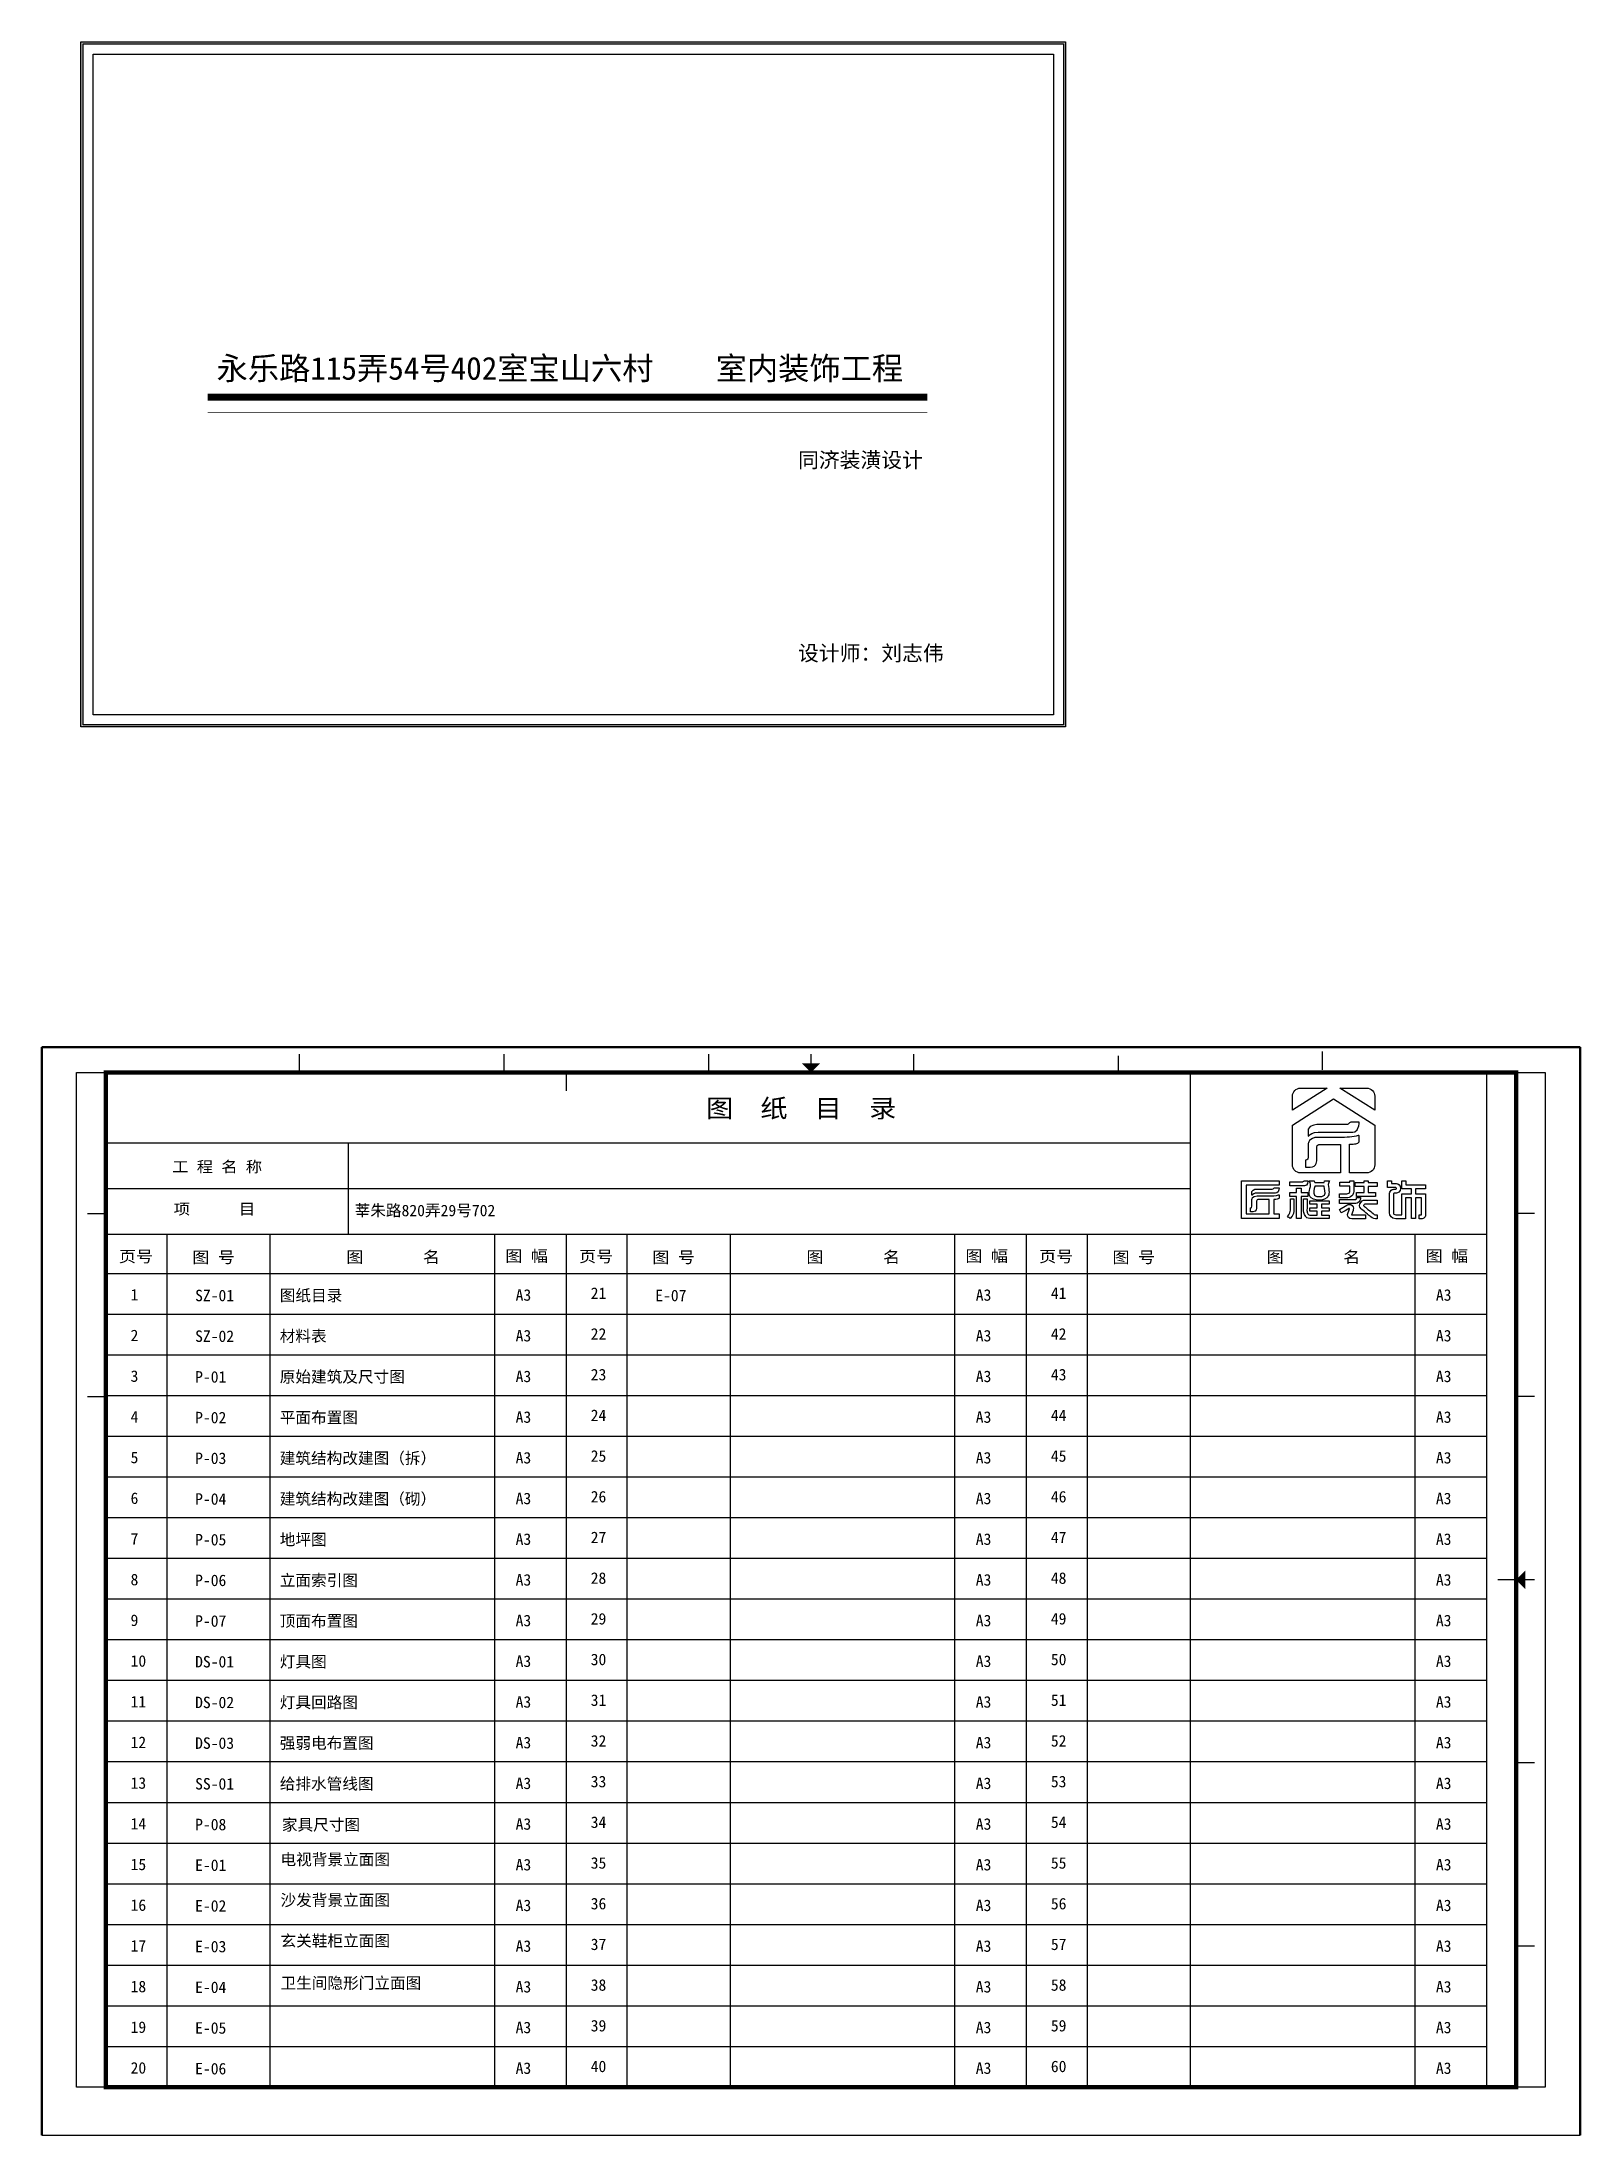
# Model space of a CAD drawing. Extents: x -74236 to 286982, y -14633 to 132816.
# Drawn here: x -74236 to -23836, y 46863 to 115430 of the extents above; entities that cross this region are included whole.
import ezdxf

# ---------------------------------------------------------------- set-up
doc = ezdxf.new("R2010")
doc.units = 0
doc.header["$LTSCALE"] = 10
doc.header["$MEASUREMENT"] = 0
doc.linetypes.add('CONTINOUS', pattern=[0])
doc.layers.add('0内标注', color=250, linetype='Continuous')
doc.styles.add('FS-2', font='simhei.ttf', dxfattribs={"width": 1.09})
doc.styles.add('HZHT', font='simhei.ttf')
doc.styles.get("Standard").update_dxf_attribs({"font": 'gbenor.shx', "bigfont": 'gbcbig.shx'})

msp = doc.modelspace()

# ---------------------------------------------------------------- texts
at = {"color": 8, "linetype": 'CONTINOUS', "style": 'FS-2', "width": 1.09}
msp.add_text('图  纸  目  录', height=600, dxfattribs=at).set_placement((-52478.1, 80198.9))
at = {"linetype": 'CONTINOUS', "style": 'FS-2', "width": 1.09}
for s, p in [('工 程 名 称', (-69962.7, 78403.6)), ('项      目', (-69918.4, 77019.6))]:
    msp.add_text(s, height=360, dxfattribs=at).set_placement(p)
at = {"color": 3, "ltscale": 3, "style": 'FS-2', "width": 1.09}
for s, p in [('页号', (-71710.9, 75458.8)), ('图 号', (-69309.5, 75431.4)), ('图       名', (-64261, 75439.1)), ('图 幅', (-59052.2, 75473.9)), ('页号', (-56635.1, 75458.8)), ('图 号', (-54233.7, 75431.4)), ('图       名', (-49185.2, 75439.1)), ('图 幅', (-43976.4, 75473.9)), ('页号', (-41559.3, 75458.8)), ('图 号', (-39157.8, 75431.4)), ('图       名', (-34109.4, 75439.1)), ('图 幅', (-28900.6, 75473.9))]:
    msp.add_text(s, height=375.74, dxfattribs=at).set_placement(p)
at = {"color": 3, "ltscale": 3, "style": 'HZHT'}
for s, height, p in [('1', 375.7, (-71329.2, 74204)), ('SZ-01', 375.74, (-69214.7, 74178.6)), ('图纸目录', 375.74, (-66441.7, 74181.8)), ('A3', 375.74, (-58713.8, 74195.2)), ('21', 375.74, (-56253.3, 74252.7)), ('E-07', 375.74, (-54138.9, 74178.6)), ('A3', 375.74, (-43638, 74195.2)), ('41', 375.74, (-41177.5, 74252.7)), ('A3', 375.74, (-28562.2, 74195.2)), ('2', 375.7, (-71329.2, 72871.1)), ('SZ-02', 375.74, (-69214.7, 72845.7)), ('材料表', 375.74, (-66441.7, 72848.9)), ('A3', 375.74, (-58713.8, 72862.3)), ('22', 375.74, (-56253.3, 72919.8)), ('A3', 375.74, (-43638, 72862.3)), ('42', 375.74, (-41177.5, 72919.8)), ('A3', 375.74, (-28562.2, 72862.3)), ('3', 375.7, (-71329.2, 71538.2)), ('P-01', 375.74, (-69214.7, 71512.8)), ('原始建筑及尺寸图 ', 375.74, (-66441.7, 71516)), ('A3', 375.74, (-58713.8, 71529.4)), ('23', 375.74, (-56253.3, 71586.9)), ('A3', 375.74, (-43638, 71529.4)), ('43', 375.74, (-41177.5, 71586.9)), ('A3', 375.74, (-28562.2, 71529.4)), ('24', 375.74, (-56253.3, 70254)), ('4', 375.7, (-71329.2, 70205.3)), ('P-02', 375.74, (-69214.7, 70179.9)), ('平面布置图', 375.74, (-66441.7, 70183.1)), ('A3', 375.74, (-58713.8, 70196.5)), ('A3', 375.74, (-43638, 70196.5)), ('44', 375.74, (-41177.5, 70254)), ('A3', 375.74, (-28562.2, 70196.5)), ('建筑结构改建图（拆）', 375.74, (-66441.7, 68850.2)), ('25', 375.74, (-56253.3, 68921.1)), ('45', 375.74, (-41177.5, 68921.1)), ('5', 375.7, (-71329.2, 68872.4)), ('P-03', 375.74, (-69214.7, 68847)), ('A3', 375.74, (-58713.8, 68863.6)), ('A3', 375.74, (-43638, 68863.6)), ('A3', 375.74, (-28562.2, 68863.6)), ('6', 375.7, (-71329.2, 67539.5)), ('P-04', 375.74, (-69214.7, 67514.1)), ('建筑结构改建图（砌）', 375.74, (-66441.7, 67517.3)), ('A3', 375.74, (-58713.8, 67530.7)), ('26', 375.74, (-56253.3, 67588.2)), ('A3', 375.74, (-43638, 67530.7)), ('46', 375.74, (-41177.5, 67588.2)), ('A3', 375.74, (-28562.2, 67530.7)), ('7', 375.7, (-71329.2, 66206.6)), ('P-05', 375.74, (-69214.7, 66181.2)), ('地坪图', 375.74, (-66441.7, 66184.4)), ('A3', 375.74, (-58713.8, 66197.8)), ('27', 375.74, (-56253.3, 66255.3)), ('A3', 375.74, (-43638, 66197.8)), ('47', 375.74, (-41177.5, 66255.3)), ('A3', 375.74, (-28562.2, 66197.8)), ('8', 375.7, (-71329.2, 64873.7)), ('P-06', 375.74, (-69214.7, 64848.3)), ('立面索引图', 375.74, (-66441.7, 64851.5)), ('A3', 375.74, (-58713.8, 64864.9)), ('28', 375.74, (-56253.3, 64922.4)), ('A3', 375.74, (-43638, 64864.9)), ('48', 375.74, (-41177.5, 64922.4)), ('A3', 375.74, (-28562.2, 64864.9)), ('9', 375.7, (-71329.2, 63540.8)), ('P-07', 375.74, (-69214.7, 63515.4)), ('顶面布置图', 375.74, (-66441.7, 63518.6)), ('A3', 375.74, (-58713.8, 63532)), ('29', 375.74, (-56253.3, 63589.5)), ('A3', 375.74, (-43638, 63532)), ('49', 375.74, (-41177.5, 63589.5)), ('A3', 375.74, (-28562.2, 63532)), ('10', 375.74, (-71329.2, 62207.9)), ('DS-01', 375.74, (-69214.7, 62182.5)), ('灯具图', 375.74, (-66441.7, 62185.7)), ('A3', 375.74, (-58713.8, 62199.1)), ('30', 375.74, (-56253.3, 62256.6)), ('A3', 375.74, (-43638, 62199.1)), ('50', 375.74, (-41177.5, 62256.6)), ('A3', 375.74, (-28562.2, 62199.1)), ('11', 375.74, (-71329.2, 60875)), ('DS-02', 375.74, (-69214.7, 60849.6)), ('灯具回路图', 375.74, (-66441.7, 60852.8)), ('A3', 375.74, (-58713.8, 60866.2)), ('31', 375.74, (-56253.3, 60923.7)), ('A3', 375.74, (-43638, 60866.2)), ('51', 375.74, (-41177.5, 60923.7)), ('A3', 375.74, (-28562.2, 60866.2)), ('12', 375.74, (-71329.2, 59542.1)), ('DS-03', 375.74, (-69214.7, 59516.7)), ('强弱电布置图', 375.74, (-66441.7, 59519.9)), ('A3', 375.74, (-58713.8, 59533.3)), ('32', 375.74, (-56253.3, 59590.7)), ('A3', 375.74, (-43638, 59533.3)), ('52', 375.74, (-41177.5, 59590.7)), ('A3', 375.74, (-28562.2, 59533.3)), ('13', 375.74, (-71329.2, 58209.2)), ('SS-01', 375.74, (-69214.7, 58183.8)), ('给排水管线图', 375.74, (-66441.7, 58187)), ('A3', 375.74, (-58713.8, 58200.4)), ('33', 375.74, (-56253.3, 58257.8)), ('A3', 375.74, (-43638, 58200.4)), ('53', 375.74, (-41177.5, 58257.8)), ('A3', 375.74, (-28562.2, 58200.4)), ('14', 375.74, (-71329.2, 56876.3)), ('P-08', 375.74, (-69214.7, 56850.9)), ('家具尺寸图', 375.74, (-66372.5, 56841.7)), ('A3', 375.74, (-58713.8, 56867.5)), ('34', 375.74, (-56253.3, 56924.9)), ('A3', 375.74, (-43638, 56867.5)), ('54', 375.74, (-41177.5, 56924.9)), ('A3', 375.74, (-28562.2, 56867.5)), ('15', 375.74, (-71329.2, 55543.4)), ('E-01', 375.74, (-69214.7, 55518)), ('A3', 375.74, (-58713.8, 55534.6)), ('35', 375.74, (-56253.3, 55592)), ('A3', 375.74, (-43638, 55534.6)), ('55', 375.74, (-41177.5, 55592)), ('A3', 375.74, (-28562.2, 55534.6)), ('16', 375.74, (-71329.2, 54210.5)), ('E-02', 375.74, (-69214.7, 54185.1)), ('A3', 375.74, (-58713.8, 54201.7)), ('36', 375.74, (-56253.3, 54259.1)), ('A3', 375.74, (-43638, 54201.7)), ('56', 375.74, (-41177.5, 54259.1)), ('A3', 375.74, (-28562.2, 54201.7)), ('17', 375.74, (-71329.2, 52877.6)), ('E-03', 375.74, (-69214.7, 52852.2)), ('A3', 375.74, (-58713.8, 52868.8)), ('37', 375.74, (-56253.3, 52926.2)), ('A3', 375.74, (-43638, 52868.8)), ('57', 375.74, (-41177.5, 52926.2)), ('A3', 375.74, (-28562.2, 52868.8)), ('18', 375.74, (-71329.2, 51544.7)), ('E-04', 375.74, (-69214.7, 51519.3)), ('A3', 375.74, (-58713.8, 51535.9)), ('38', 375.74, (-56253.3, 51593.3)), ('A3', 375.74, (-43638, 51535.9)), ('58', 375.74, (-41177.5, 51593.3)), ('A3', 375.74, (-28562.2, 51535.9)), ('19', 375.74, (-71329.2, 50211.8)), ('E-05', 375.74, (-69214.7, 50186.4)), ('A3', 375.74, (-58713.8, 50203)), ('39', 375.74, (-56253.3, 50260.4)), ('A3', 375.74, (-43638, 50203)), ('59', 375.74, (-41177.5, 50260.4)), ('A3', 375.74, (-28562.2, 50203)), ('20', 375.74, (-71329.2, 48878.9)), ('E-06', 375.74, (-69214.7, 48853.5)), ('A3', 375.74, (-58713.8, 48870.1)), ('40', 375.74, (-56253.3, 48927.5)), ('A3', 375.74, (-43638, 48870.1)), ('60', 375.74, (-41177.5, 48927.5)), ('A3', 375.74, (-28562.2, 48870.1))]:
    msp.add_text(s, height=height, dxfattribs=at).set_placement(p)
at = {"attachment_point": 1}
for s, insert, char_height, width in [('{\\fSimSun|b0|i0|c134|p2;\\C4;永乐路115弄54号402室宝山六村\\fSimHei|b0|i0|c134|p49;    \\fSimSun|b0|i0|c134|p2;\\H1x;\\C256;室内装饰工程}', (-68509.9, 105112), 750, 60998.22), ('{\\fSimHei|b0|i0|c134|p49;同济装潢设计}', (-49461.2, 101984.8), 500, 18270.037), ('{\\fSimHei|b0|i0|c134|p49;设计师：刘志伟}', (-49461.2, 95657.3), 500, 18270.037)]:
    msp.add_mtext(s, dxfattribs=dict(at, insert=insert, char_height=char_height, width=width))
at = {"color": 3, "ltscale": 3, "char_height": 375.736, "attachment_point": 1}
for s, insert, width, style in [('{\\fSimSun|b0|i0|c134|p2;\\W1;\\C4;莘朱路820弄29号702     }', (-63987.9, 77338.9), 8618.233, 'FS-2'), ('{\\fSimHei|b0|i0|c134|p49;电视背景立面图}', (-66417.4, 56082.4), 4718.275, 'HZHT'), ('{\\fSimHei|b0|i0|c134|p49;沙发背景立面图}', (-66417.4, 54749.5), 4718.275, 'HZHT'), ('{\\fSimHei|b0|i0|c134|p49;玄关鞋柜立面图}', (-66417.4, 53416.6), 4718.275, 'HZHT'), ('{\\fSimHei|b0|i0|c134|p49;卫生间隐形门立面图}', (-66417.4, 52035.1), 6058.99, 'HZHT')]:
    msp.add_mtext(s, dxfattribs=dict(at, insert=insert, width=width, style=style))

# ---------------------------------------------------------------- hatches: boundary and pattern name
at = {"layer": '0内标注'}
h = msp.add_hatch(color=256, dxfattribs=at)
h.dxf.hatch_style = 1
h.paths.add_polyline_path([(-72953.6, 92987.8), (-40697.5, 92987.8), (-40697.5, 115429.6), (-72953.6, 115429.6)])
h.paths.add_polyline_path([(-72887.3, 115363.3), (-40763.8, 115363.3), (-40763.8, 93054.1), (-72887.3, 93054.1)], flags=16)
h.paths.add_polyline_path([(-72555.8, 115031.9), (-41095.3, 115031.9), (-41095.3, 93385.6), (-72555.8, 93385.6)], flags=0)
h.paths.add_polyline_path([(-44895.1, 106742.8), (-42995.2, 106742.8), (-42995.2, 105069.6), (-44895.1, 105069.6), (-44895.1, 95058.8), (-43106.4, 95058.8), (-43106.4, 93943.3), (-44895.1, 93943.3)], flags=0)
h.paths.add_polyline_path([(-44254, 113255.3, -0.4142136), (-43015.6, 114493.6, -0.4142136), (-41777.3, 113255.3, -0.4142136), (-43015.6, 112017, -0.4142136)], flags=0)
h.paths.add_polyline_path([(-43888.8, 113255.3, -0.4142136), (-43015.6, 114128.5, -0.4142136), (-42142.5, 113255.3, -0.4142136), (-43015.6, 112382.1, -0.4142136)], flags=0)
h.paths.add_polyline_path([(-43604.1, 113462.9), (-43577.3, 113455.9), (-43538.3, 113438.2), (-43538.3, 113438.2), (-43539.4, 113438.7), (-43577.3, 113455.9), (-43600.4, 113461.9), (-43607.8, 113458.5), (-43631.5, 113430.9), (-43632.6, 113428.1), (-43629.5, 113433.2)], flags=0)
h.paths.add_polyline_path([(-43079.1, 113491.3), (-43084.4, 113491.4), (-43076.3, 113495.3)], flags=0)
h.paths.add_polyline_path([(-43192.1, 113556.9), (-43176, 113569), (-43155.8, 113559.1), (-43139.2, 113549.6), (-43123.8, 113528.7), (-43103.1, 113514.8), (-43103.4, 113482.5), (-43115.6, 113489.4), (-43103.3, 113495), (-43103.2, 113505.9), (-43112.3, 113521), (-43123.8, 113528.7), (-43139.2, 113549.6), (-43155.8, 113559.1), (-43176, 113569), (-43201.1, 113550.2), (-43205.2, 113533.5), (-43198, 113514.3), (-43188.1, 113513.7), (-43209.2, 113517.6), (-43200.9, 113550.8)], flags=0)
h.paths.add_polyline_path([(-42480, 112762.7), (-42476, 112775.4), (-42470.8, 112772), (-42456.9, 112775.6), (-42461.6, 112758.6), (-42456, 112741.5), (-42473.8, 112754.1)], flags=0)
h.paths.add_polyline_path([(-42553.5, 113480.9), (-42550.8, 113485.3), (-42554.3, 113482.6)], flags=0)
h.paths.add_polyline_path([(-42855.1, 113599.9), (-42861.3, 113603), (-42851.5, 113594.6)], flags=0)
h.paths.add_polyline_path([(-42775, 113579.5), (-42770.7, 113615), (-42728.5, 113616.8), (-42693.9, 113604.6), (-42693.9, 113605.2), (-42680.6, 113588.7), (-42707.8, 113561.1), (-42754.7, 113564.4)], flags=0)
h.paths.add_polyline_path([(-41825.4, 111692.6), (-41641.5, 111692.6), (-41641.5, 111862.5), (-41825.4, 111862.5)], flags=8)
h.paths.add_polyline_path([(-42361.3, 113904.1), (-42246.9, 113760.7), (-42051.3, 113916.9), (-42165.7, 114060.3)], flags=8)
h.paths.add_polyline_path([(-42106.6, 113277.9), (-42092.8, 113095.1), (-41843.2, 113113.8), (-41856.9, 113296.7)], flags=8)
h.paths.add_polyline_path([(-42107.7, 113433.6), (-42089.1, 113249.2), (-41834.2, 113274.9), (-41852.8, 113459.3)], flags=8)
h.paths.add_polyline_path([(-42189.1, 113681.8), (-42133.7, 113504.9), (-41889.2, 113581.4), (-41944.6, 113758.3)], flags=8)
h.paths.add_polyline_path([(-42261.4, 113803.2), (-42174.1, 113641.9), (-41954, 113761.2), (-42041.4, 113922.4)], flags=8)
h.paths.add_polyline_path([(-42144.8, 113554.8), (-42098.3, 113377.4), (-41856.1, 113440.8), (-41902.6, 113618.2)], flags=8)
h.paths.add_polyline_path([(-42565.7, 112542.4), (-42274.8, 112818.7), (-41947.4, 112474.1), (-42238.3, 112197.7)], flags=8)
h.paths.add_polyline_path([(-42813, 112411.1), (-42444.9, 112615.2), (-42240.3, 112246.3), (-42608.5, 112042.2)], flags=8)
h.paths.add_polyline_path([(-43316, 112517.1), (-42925.3, 112376.6), (-43088.2, 111923.8), (-43478.8, 112064.3)], flags=8)
h.paths.add_polyline_path([(-43175.6, 114162.7), (-42992.7, 114175), (-43009.5, 114424.8), (-43192.5, 114412.5)], flags=8)
h.paths.add_polyline_path([(-44337, 111067.9), (-42355.8, 111067.9), (-42355.8, 111286.5), (-44337, 111286.5)], flags=8)
h.paths.add_polyline_path([(-44293.4, 111855.2), (-41720.1, 111855.2), (-41720.1, 111319.4), (-44293.4, 111319.4)], flags=8)
h.paths.add_polyline_path([(-43927.8, 113255.1), (-43922.2, 113440.3), (-44178.3, 113448.1), (-44183.9, 113262.9)], flags=8)
h.paths.add_polyline_path([(-43930.3, 113102.2), (-43933.6, 113285.6), (-44183.9, 113281.1), (-44180.6, 113097.7)], flags=8)
h.paths.add_polyline_path([(-43499, 112640.7), (-43194.4, 112375.9), (-43514.8, 112007.3), (-43819.4, 112272.1)], flags=8)
h.paths.add_polyline_path([(-43703.5, 112808.5), (-43496.3, 112547.9), (-43843.3, 112271.8), (-44050.6, 112532.4)], flags=8)
h.paths.add_polyline_path([(-43902.6, 113521.4), (-43841, 113696.2), (-44082.7, 113781.3), (-44144.2, 113606.4)], flags=8)
h.paths.add_polyline_path([(-43924.4, 113396.6), (-43883.9, 113575.5), (-44128.1, 113630.7), (-44168.5, 113451.8)], flags=8)
h.paths.add_polyline_path([(-43853.1, 113651.3), (-43767.8, 113814.8), (-43992.4, 113931.9), (-44077.7, 113768.4)], flags=8)
h.paths.add_polyline_path([(-43798.5, 113744.4), (-43701.7, 113900.2), (-43914.4, 114032.2), (-44011.1, 113876.4)], flags=8)
h.paths.add_polyline_path([(-43453.5, 114055.9), (-43280.8, 114123.2), (-43373.8, 114361.9), (-43546.5, 114294.7)], flags=8)
h.paths.add_polyline_path([(-43669.7, 113893.9), (-43533.6, 114016.7), (-43701.3, 114202.6), (-43837.4, 114079.7)], flags=8)
h.paths.add_polyline_path([(-43564.3, 113990.8), (-43407.1, 114085.2), (-43536, 114299.8), (-43693.2, 114205.4)], flags=8)
h.paths.add_polyline_path([(-43334.7, 114125.9), (-43150.9, 114149.4), (-43183.4, 114403.6), (-43367.2, 114380.1)], flags=8)
h.paths.add_polyline_path([(-43086.3, 112425.7), (-42693.2, 112494), (-42611.8, 112025.7), (-43004.9, 111957.4)], flags=8)
h.paths.add_polyline_path([(-42516, 114015.1), (-42357.9, 113922.1), (-42231, 114137.9), (-42389.1, 114230.9)], flags=8)
h.paths.add_polyline_path([(-42644.5, 114102.9), (-42482.4, 114013.1), (-42358.2, 114237.2), (-42520.3, 114327)], flags=8)
h.paths.add_polyline_path([(-42893, 114180), (-42718, 114125.3), (-42643.2, 114364.2), (-42818.3, 114418.9)], flags=8)
h.paths.add_polyline_path([(-43036.4, 114185.9), (-42853.2, 114165.6), (-42825.4, 114417.4), (-43008.7, 114437.6)], flags=8)
h.paths.add_polyline_path([(-42765.2, 114141.5), (-42593, 114078.6), (-42507.1, 114313.7), (-42679.3, 114376.6)], flags=8)
h.paths.add_polyline_path([(-44839, 110969.8), (-41264.7, 110969.8), (-41264.7, 110468.2), (-44839, 110468.2)], flags=8)
h.paths.add_polyline_path([(-44012.8, 109118.5), (-42216.6, 109118.5), (-42216.6, 108849.5), (-44012.8, 108849.5)], flags=8)
h.paths.add_polyline_path([(-44012.8, 109965.3), (-42125.6, 109965.3), (-42125.6, 109701.2), (-44012.8, 109701.2)], flags=8)
h.paths.add_polyline_path([(-44012.8, 109666.6), (-42810.2, 109666.6), (-42810.2, 109404.9), (-44012.8, 109404.9)], flags=8)
h.paths.add_polyline_path([(-44012.8, 109386.6), (-42789.4, 109386.6), (-42789.4, 109116.8), (-44012.8, 109116.8)], flags=8)
h.paths.add_polyline_path([(-44813.5, 108194.8), (-43772.9, 108194.8), (-43772.9, 107825.5), (-44813.5, 107825.5)], flags=8)
h.paths.add_polyline_path([(-53091.1, 95528.9), (-51872.1, 95528.9), (-51872.1, 95339.8), (-53091.1, 95339.8)], flags=8)
h.paths.add_polyline_path([(-53082, 95333.4), (-51435.8, 95333.4), (-51435.8, 95233.6), (-53082, 95233.6)], flags=8)
h.paths.add_polyline_path([(-48438.7, 95531.1), (-47477.9, 95531.1), (-47477.9, 95344.6), (-48438.7, 95344.6)], flags=8)
h.paths.add_polyline_path([(-44877.9, 104358.8), (-42944, 104358.8), (-42944, 104142.9), (-44877.9, 104142.9)], flags=8)
h.paths.add_polyline_path([(-43439.1, 107221.7), (-42384.9, 107221.7), (-42384.9, 106852.4), (-43439.1, 106852.4)], flags=8)
h.paths.add_polyline_path([(-43083.3, 94910.1), (-42502.5, 94910.1), (-42502.5, 94594.1), (-43083.3, 94594.1)], flags=8)
h.paths.add_polyline_path([(-44877.9, 98930.2), (-44291.5, 98930.2), (-44291.5, 98534.5), (-44877.9, 98534.5)], flags=8)
h.paths.add_polyline_path([(-44872, 94899), (-44512, 94899), (-44512, 94583), (-44872, 94583)], flags=8)
h.paths.add_polyline_path([(-44877.9, 97814.9), (-44293.6, 97814.9), (-44293.6, 97401.5), (-44877.9, 97401.5)], flags=8)
h.paths.add_polyline_path([(-44869.8, 95479.3), (-44482.8, 95479.3), (-44482.8, 95150.7), (-44869.8, 95150.7)], flags=8)
h.paths.add_polyline_path([(-44877.9, 96699.6), (-43949.7, 96699.6), (-43949.7, 96304.6), (-44877.9, 96304.6)], flags=8)
h.paths.add_polyline_path([(-44877.9, 100287.4), (-42941.9, 100287.4), (-42941.9, 100075.4), (-44877.9, 100075.4)], flags=8)
h.paths.add_polyline_path([(-44877.9, 99608.8), (-43143.6, 99608.8), (-43143.6, 99396.1), (-44877.9, 99396.1)], flags=8)
h.paths.add_polyline_path([(-44877.9, 100965.9), (-43007.8, 100965.9), (-43007.8, 100752.6), (-44877.9, 100752.6)], flags=8)
h.paths.add_polyline_path([(-43083.3, 94086.9), (-42479.3, 94086.9), (-42479.3, 93772), (-43083.3, 93772)], flags=8)
h.paths.add_polyline_path([(-44872, 93816.7), (-44614.8, 93816.7), (-44614.8, 93502.3), (-44872, 93502.3)], flags=8)
h.paths.add_polyline_path([(-44872, 94363.4), (-44563, 94363.4), (-44563, 94048.5), (-44872, 94048.5)], flags=8)
h.paths.add_polyline_path([(-44877.9, 103680.2), (-42469.7, 103680.2), (-42469.7, 103466.3), (-44877.9, 103466.3)], flags=8)
h.paths.add_polyline_path([(-44878.6, 102322.7), (-42538.9, 102322.7), (-42538.9, 102108.1), (-44878.6, 102108.1)], flags=8)
h.paths.add_polyline_path([(-44877.9, 103001.6), (-42201.1, 103001.6), (-42201.1, 102784.4), (-44877.9, 102784.4)], flags=8)
h.paths.add_polyline_path([(-44907.9, 101628.8), (-42431.2, 101628.8), (-42431.2, 101411.6), (-44907.9, 101411.6)], flags=8)
h.paths.add_polyline_path([(-44898.8, 105008.8), (-42155.9, 105008.8), (-42155.9, 104795.5), (-44898.8, 104795.5)], flags=8)
h.paths.add_polyline_path([(-36112.6, 95451.1), (-34863.4, 95451.1), (-34863.4, 95200.2), (-36112.6, 95200.2)], flags=9)
h.paths.add_polyline_path([(-36496.7, 97392.8), (-35487.5, 97392.8), (-35487.5, 97091.1), (-36496.7, 97091.1)], flags=9)
h.paths.add_polyline_path([(-36809.6, 93788.4), (-35566, 93788.4), (-35566, 93540.2), (-36809.6, 93540.2)], flags=9)
h.paths.add_polyline_path([(-36480.4, 94343.1), (-35958.3, 94343.1), (-35958.3, 94094.9), (-36480.4, 94094.9)], flags=9)
h.paths.add_polyline_path([(-34341.4, 94343.1), (-34078.5, 94343.1), (-34078.5, 94094.9), (-34341.4, 94094.9)], flags=9)
h.paths.add_polyline_path([(-34623.5, 94886.6), (-34094.9, 94886.6), (-34094.9, 94584.9), (-34623.5, 94584.9)], flags=9)
h.paths.add_polyline_path([(-36743.6, 94941.4), (-35982.5, 94941.4), (-35982.5, 94638.8), (-36743.6, 94638.8)], flags=9)
h.paths.add_polyline_path([(-36342.7, 96090.8), (-34639.6, 96090.8), (-34639.6, 95789.2), (-36342.7, 95789.2)], flags=9)

# ---------------------------------------------------------------- linework, layer by layer
for p, q in [((-40763.8, 93054.1), (-72887.3, 93054.1)), ((-32288.5, 82359.4), (-32288.5, 81759.5)), ((-72135.4, 81673.3), (-72135.4, 76376.4)), ((-65805.6, 82273.3), (-65805.6, 81673.3)), ((-59097.7, 82273.3), (-59097.7, 81673.3)), ((-57059.6, 81673.3), (-57059.6, 81073.4)), ((-52389.9, 82273.3), (-52389.9, 81673.3)), ((-45682, 82273.3), (-45682, 81673.3)), ((-38974.2, 82213.9), (-38974.2, 81613.9)), ((-36610.7, 81673.3), (-36610.7, 48434.1)), ((-26908, 81673.3), (-26908, 48434.1)), ((-72135.4, 79370.3), (-36610.7, 79370.3)), ((-64193, 76376.4), (-64193, 79370.3)), ((-72135.4, 77873.3), (-36610.7, 77873.3)), ((-72735.4, 77053.4), (-72135.4, 77053.4)), ((-72735.4, 77053.4), (-72135.4, 77053.4)), ((-25336.5, 77053.4), (-25936.4, 77053.4)), ((-72135.4, 76376.4), (-26908, 76376.4)), ((-70143.6, 76376.4), (-70143.6, 48434.1)), ((-66762.3, 76376.4), (-66762.3, 48434.1)), ((-59405.9, 76376.4), (-59405.9, 48434.1)), ((-59405.9, 76376.4), (-59405.9, 48434.1)), ((-57059.6, 76376.4), (-57059.6, 76076.4)), ((-57059.6, 76376.4), (-57059.6, 48434.1)), ((-55067.8, 76376.4), (-55067.8, 48434.1)), ((-51686.5, 76376.4), (-51686.5, 48434.1)), ((-44330.1, 76376.4), (-44330.1, 48434.1)), ((-44330.1, 76376.4), (-44330.1, 48434.1)), ((-41983.8, 76376.4), (-41983.8, 76076.4)), ((-41983.8, 76376.4), (-41983.8, 48434.1)), ((-39992, 76376.4), (-39992, 48434.1)), ((-29254.2, 76376.4), (-29254.2, 48434.1)), ((-29254.2, 76376.4), (-29254.2, 48434.1)), ((-72135.4, 75092.1), (-57059.6, 75092.1)), ((-72135.4, 75092.1), (-57059.6, 75092.1)), ((-72135.4, 75092.1), (-57059.6, 75092.1)), ((-57059.6, 75092.1), (-41983.8, 75092.1)), ((-57059.6, 75092.1), (-41983.8, 75092.1)), ((-57059.6, 75092.1), (-41983.8, 75092.1)), ((-41983.8, 75092.1), (-26908, 75092.1)), ((-41983.8, 75092.1), (-26908, 75092.1)), ((-41983.8, 75092.1), (-26908, 75092.1)), ((-72135.4, 73759.2), (-57059.6, 73759.2)), ((-57059.6, 73759.2), (-41983.8, 73759.2)), ((-41983.8, 73759.2), (-26908, 73759.2)), ((-72135.4, 72426.3), (-57059.6, 72426.3)), ((-57059.6, 72426.3), (-41983.8, 72426.3)), ((-41983.8, 72426.3), (-26908, 72426.3)), ((-72735.4, 71053.6), (-72135.4, 71053.6)), ((-72135.4, 71093.4), (-57059.6, 71093.4)), ((-57059.6, 71093.4), (-41983.8, 71093.4)), ((-41983.8, 71093.4), (-26908, 71093.4)), ((-25336.5, 71053.6), (-25936.4, 71053.6)), ((-72135.4, 69760.5), (-57059.6, 69760.5)), ((-57059.6, 69760.5), (-41983.8, 69760.5)), ((-41983.8, 69760.5), (-26908, 69760.5)), ((-72135.4, 68427.6), (-57059.6, 68427.6)), ((-57059.6, 68427.6), (-41983.8, 68427.6)), ((-41983.8, 68427.6), (-26908, 68427.6)), ((-72135.4, 67094.7), (-57059.6, 67094.7)), ((-57059.6, 67094.7), (-41983.8, 67094.7)), ((-41983.8, 67094.7), (-26908, 67094.7)), ((-72135.4, 65761.8), (-57059.6, 65761.8)), ((-57059.6, 65761.8), (-41983.8, 65761.8)), ((-41983.8, 65761.8), (-26908, 65761.8)), ((-25936.4, 65053.7), (-26536.4, 65053.7)), ((-25336.5, 65053.7), (-25936.4, 65053.7)), ((-72135.4, 64428.9), (-57059.6, 64428.9)), ((-57059.6, 64428.9), (-41983.8, 64428.9)), ((-41983.8, 64428.9), (-26908, 64428.9)), ((-72135.4, 63096), (-57059.6, 63096)), ((-57059.6, 63096), (-41983.8, 63096)), ((-41983.8, 63096), (-26908, 63096)), ((-72135.4, 61763.1), (-57059.6, 61763.1)), ((-57059.6, 61763.1), (-41983.8, 61763.1)), ((-41983.8, 61763.1), (-26908, 61763.1)), ((-72135.4, 60430.2), (-57059.6, 60430.2)), ((-57059.6, 60430.2), (-41983.8, 60430.2)), ((-41983.8, 60430.2), (-26908, 60430.2)), ((-72135.4, 59097.3), (-57059.6, 59097.3)), ((-57059.6, 59097.3), (-41983.8, 59097.3)), ((-41983.8, 59097.3), (-26908, 59097.3)), ((-25327.9, 59053.8), (-25927.9, 59053.8)), ((-72135.4, 57764.4), (-57059.6, 57764.4)), ((-57059.6, 57764.4), (-41983.8, 57764.4)), ((-41983.8, 57764.4), (-26908, 57764.4)), ((-72135.4, 56431.5), (-57059.6, 56431.5)), ((-57059.6, 56431.5), (-41983.8, 56431.5)), ((-41983.8, 56431.5), (-26908, 56431.5)), ((-72135.4, 55098.6), (-57059.6, 55098.6)), ((-57059.6, 55098.6), (-41983.8, 55098.6)), ((-41983.8, 55098.6), (-26908, 55098.6)), ((-72135.4, 53765.7), (-57059.6, 53765.7)), ((-57059.6, 53765.7), (-41983.8, 53765.7)), ((-41983.8, 53765.7), (-26908, 53765.7)), ((-25336.5, 53054), (-25936.4, 53054)), ((-72135.4, 52432.8), (-57059.6, 52432.8)), ((-57059.6, 52432.8), (-41983.8, 52432.8)), ((-41983.8, 52432.8), (-26908, 52432.8)), ((-72135.4, 51099.9), (-57059.6, 51099.9)), ((-57059.6, 51099.9), (-41983.8, 51099.9)), ((-41983.8, 51099.9), (-26908, 51099.9)), ((-72135.4, 49767), (-57059.6, 49767)), ((-57059.6, 49767), (-41983.8, 49767)), ((-41983.8, 49767), (-26908, 49767))]:
    msp.add_line(p, q)
at = {"lineweight": 50}
for p, q in [((-23835.9, 82503.4), (-74235.9, 82503.4)), ((-74235.9, 46863.4), (-74235.9, 82503.4)), ((-23835.9, 46863.4), (-23835.9, 82503.4))]:
    msp.add_line(p, q, dxfattribs=at)
at = {"color": 0}
msp.add_line((-74235.9, 46863.4), (-23835.9, 46863.4), dxfattribs=at)
for points in [[(-72953.6, 115429.6), (-40697.5, 115429.6), (-40697.5, 92987.8), (-72953.6, 92987.8)], [(-72887.3, 115363.3), (-40763.8, 115363.3), (-40763.8, 93054.1), (-72887.3, 93054.1)], [(-72555.8, 115031.9), (-41095.3, 115031.9), (-41095.3, 93385.6), (-72555.8, 93385.6)]]:
    msp.add_lwpolyline(points, close=True)
msp.add_lwpolyline([(-68804.9, 103793.3, 224.7, 224.7, 0), (-45221.9, 103793.3, 22.5, 22.5, 0)], format="xyseb")
for points, const_width in [([(-68804.9, 103290.3), (-45221.9, 103290.3)], 22.5), ([(-49035.9, 81973.3), (-49035.9, 82273.3)], 36), ([(-25636.4, 65053.7), (-25336.5, 65053.7)], 36)]:
    msp.add_lwpolyline(points, dxfattribs=dict(const_width=const_width))
at = {"color": 4}
msp.add_lwpolyline([(-73095.4, 81673.3), (-24976.5, 81673.3), (-24976.5, 48434.1), (-73095.4, 48434.1)], close=True, dxfattribs=at)
at = {"const_width": 144}
msp.add_lwpolyline([(-25936.4, 81673.3), (-72135.4, 81673.3), (-72135.4, 48434.1), (-25936.4, 48434.1)], close=True, dxfattribs=at)
at = {"color": 32}
for points, knots in [([(-32123.3, 81161.6), (-32123.3, 81161.6), (-32995.1, 81161.6), (-32995.1, 81161.6), (-32995.1, 81161.6), (-33144.1, 81161.6), (-33264.9, 81040.8), (-33264.9, 80891.8), (-33264.9, 80891.8), (-33264.9, 80891.8), (-33264.9, 80435.6), (-33264.9, 80435.6), (-33264.9, 80435.6), (-33264.9, 80435.6), (-32123.3, 81161.6), (-32123.3, 81161.6)], [0, 0, 0, 0, 0.2, 0.2, 0.2, 0.2, 0.4, 0.4, 0.4, 0.4, 0.6, 0.6, 0.6, 0.6, 1, 1, 1, 1]), ([(-30564.8, 80435.6), (-30564.8, 80435.6), (-30564.8, 80891.8), (-30564.8, 80891.8), (-30564.8, 80891.8), (-30564.8, 81040.8), (-30685.6, 81161.6), (-30834.5, 81161.6), (-30834.5, 81161.6), (-30834.5, 81161.6), (-31706.4, 81161.6), (-31706.4, 81161.6), (-31706.4, 81161.6), (-31706.4, 81161.6), (-30564.8, 80435.6), (-30564.8, 80435.6)], [0, 0, 0, 0, 0.2, 0.2, 0.2, 0.2, 0.4, 0.4, 0.4, 0.4, 0.6, 0.6, 0.6, 0.6, 1, 1, 1, 1]), ([(-31914.7, 80804.2), (-31914.7, 80804.2), (-31915, 80804.2), (-31915, 80804.2), (-31915, 80804.2), (-31915, 80804.2), (-33264.9, 79944.8), (-33264.9, 79944.8), (-33264.9, 79944.8), (-33264.9, 79944.8), (-33264.9, 78649.3), (-33264.9, 78649.3), (-33264.9, 78649.3), (-33264.9, 78500.4), (-33144.1, 78379.6), (-32995.1, 78379.6), (-32995.1, 78379.6), (-32995.1, 78379.6), (-31686.3, 78379.6), (-31686.3, 78379.6), (-31686.3, 78379.6), (-31686.3, 78379.6), (-31686.3, 79312.5), (-31686.3, 79312.5), (-31686.3, 79312.5), (-31705.8, 79312.4), (-31726, 79312.3), (-31746.9, 79312.3), (-31746.9, 79312.3), (-32255.5, 79312.3), (-32378.9, 79312.3), (-32378.9, 79312.3), (-32378.9, 79312.3), (-32378.9, 79312.3), (-32464, 79318.5), (-32464, 79222.8), (-32464, 79222.8), (-32464, 79127.3), (-32464, 78814), (-32464, 78814), (-32464, 78814), (-32464, 78814), (-32445.5, 78569.6), (-32684.2, 78569.6), (-32684.2, 78569.6), (-32684.2, 78569.6), (-32839.1, 78569.6), (-32839.1, 78569.6), (-32839.1, 78569.6), (-32839.1, 78569.6), (-32839.1, 78807), (-32839.1, 78807), (-32839.1, 78807), (-32839.1, 78807), (-32747.7, 78775.5), (-32747.7, 78904.9), (-32747.7, 78904.9), (-32747.7, 79034.4), (-32747.7, 79332.5), (-32747.7, 79332.5), (-32747.7, 79332.5), (-32747.7, 79332.5), (-32734.5, 79546.2), (-32418.9, 79546.2), (-32418.9, 79546.2), (-32418.9, 79546.2), (-32065.4, 79546.2), (-31746.9, 79546.2), (-31746.9, 79546.2), (-31481.1, 79546.2), (-31275.5, 79540.9), (-31107.9, 79610.2), (-31107.9, 79610.2), (-31088.5, 79618.2), (-31075, 79600.5), (-31075, 79600.5), (-31075, 79600.5), (-31075, 79600.5), (-31075, 79411.9), (-31075, 79411.9), (-31075, 79411.9), (-31075, 79411.9), (-31081.3, 79391.2), (-31094.7, 79377), (-31094.7, 79377), (-31108.9, 79362.2), (-31128.8, 79349.3), (-31190.4, 79338.7), (-31190.4, 79338.7), (-31238.5, 79330.5), (-31301.5, 79323.9), (-31392, 79319.3), (-31392, 79319.3), (-31392, 79319.3), (-31392, 78379.6), (-31392, 78379.6), (-31392, 78379.6), (-31392, 78379.6), (-30834.5, 78379.6), (-30834.5, 78379.6), (-30834.5, 78379.6), (-30685.6, 78379.6), (-30564.8, 78500.4), (-30564.8, 78649.3), (-30564.8, 78649.3), (-30564.8, 78649.3), (-30564.8, 79944.8), (-30564.8, 79944.8), (-30564.8, 79944.8), (-30564.8, 79944.8), (-31914.7, 80804.2), (-31914.7, 80804.2)], [0, 0, 0, 0, 0.0344828, 0.0344828, 0.0344828, 0.0344828, 0.0689655, 0.0689655, 0.0689655, 0.0689655, 0.1034483, 0.1034483, 0.1034483, 0.1034483, 0.137931, 0.137931, 0.137931, 0.137931, 0.1724138, 0.1724138, 0.1724138, 0.1724138, 0.2068966, 0.2068966, 0.2068966, 0.2068966, 0.2413793, 0.2413793, 0.2413793, 0.2413793, 0.2758621, 0.2758621, 0.2758621, 0.2758621, 0.3103448, 0.3103448, 0.3103448, 0.3103448, 0.3448276, 0.3448276, 0.3448276, 0.3448276, 0.3793103, 0.3793103, 0.3793103, 0.3793104, 0.4137931, 0.4137931, 0.4137931, 0.4137931, 0.4482759, 0.4482759, 0.4482759, 0.4482759, 0.4827586, 0.4827586, 0.4827586, 0.4827586, 0.5172414, 0.5172414, 0.5172414, 0.5172414, 0.5517241, 0.5517241, 0.5517241, 0.5517241, 0.5862069, 0.5862069, 0.5862069, 0.5862069, 0.6206897, 0.6206897, 0.6206897, 0.6206897, 0.6551724, 0.6551724, 0.6551724, 0.6551724, 0.6896552, 0.6896552, 0.6896552, 0.6896552, 0.7241379, 0.7241379, 0.7241379, 0.7241379, 0.7586207, 0.7586207, 0.7586207, 0.7586207, 0.7931034, 0.7931034, 0.7931034, 0.7931035, 0.8275862, 0.8275862, 0.8275862, 0.8275862, 0.862069, 0.862069, 0.862069, 0.862069, 0.8965517, 0.8965517, 0.8965517, 0.8965517, 0.9310345, 0.9310345, 0.9310345, 0.9310345, 1, 1, 1, 1]), ([(-31083.6, 79918.6), (-31083.6, 79918.6), (-31083.6, 79918.6), (-31083.6, 79918.6), (-31083.6, 79918.6), (-31126.8, 79694.4), (-31318.8, 79712.6), (-31318.8, 79712.6), (-31318.8, 79712.6), (-31318.8, 79712.6), (-32095.9, 79712.6), (-32418.9, 79712.6), (-32418.9, 79712.6), (-32607.3, 79712.6), (-32687.5, 79648.1), (-32721.7, 79594.1), (-32721.7, 79594.1), (-32746.1, 79555.6), (-32747, 79596.9), (-32747, 79596.9), (-32747, 79596.9), (-32747, 79596.9), (-32747, 79812.5), (-32747, 79812.5), (-32747, 79812.5), (-32702.3, 79964.6), (-32418.9, 79965.4), (-32418.9, 79965.4), (-32418.9, 79965.4), (-32418.9, 79965.4), (-31570, 79965.4), (-31501.1, 79965.4), (-31501.1, 79965.4), (-31432.2, 79965.4), (-31423.3, 79981.5), (-31392, 80020.6), (-31392, 80020.6), (-31360.6, 80059.8), (-31339.5, 80045.4), (-31339.5, 80045.4), (-31339.5, 80045.4), (-31339.5, 80045.4), (-31076.6, 80045.4), (-31076.6, 80045.4), (-31076.6, 80045.4), (-31076.6, 80045.4), (-31083.6, 79918.6), (-31083.6, 79918.6)], [0, 0, 0, 0, 0.0769231, 0.0769231, 0.0769231, 0.0769231, 0.1538462, 0.1538462, 0.1538462, 0.1538462, 0.2307692, 0.2307692, 0.2307692, 0.2307692, 0.3076923, 0.3076923, 0.3076923, 0.3076923, 0.3846154, 0.3846154, 0.3846154, 0.3846154, 0.4615385, 0.4615385, 0.4615385, 0.4615385, 0.5384615, 0.5384615, 0.5384615, 0.5384615, 0.6153846, 0.6153846, 0.6153846, 0.6153846, 0.6923077, 0.6923077, 0.6923077, 0.6923077, 0.7692308, 0.7692308, 0.7692308, 0.7692308, 0.8461538, 0.8461538, 0.8461538, 0.8461539, 1, 1, 1, 1]), ([(-33698.1, 78121.8), (-33698.1, 78121.8), (-34783.2, 78121.8), (-34783.2, 78121.8), (-34783.2, 78121.8), (-34783.2, 78121.8), (-34930.4, 78121.8), (-34930.4, 78121.8), (-34930.4, 78121.8), (-34930.4, 78121.8), (-34930.4, 77979), (-34930.4, 77979), (-34930.4, 77979), (-34930.4, 77979), (-34930.4, 77037.2), (-34930.4, 77037.2), (-34930.4, 77037.2), (-34930.4, 77037.2), (-34930.4, 76883.7), (-34930.4, 76883.7), (-34930.4, 76883.7), (-34930.4, 76883.7), (-34783.2, 76883.7), (-34783.2, 76883.7), (-34783.2, 76883.7), (-34783.2, 76883.7), (-33698.1, 76883.7), (-33698.1, 76883.7), (-33698.1, 76883.7), (-33698.1, 76883.7), (-33698.1, 77037.2), (-33698.1, 77037.2), (-33698.1, 77037.2), (-33698.1, 77037.2), (-33867.3, 77037.2), (-33867.3, 77037.2), (-33867.3, 77037.2), (-33867.3, 77037.2), (-33867.3, 77509.4), (-33867.3, 77509.4), (-33867.3, 77509.4), (-33819, 77511.9), (-33785.4, 77515.4), (-33759.7, 77519.8), (-33759.7, 77519.8), (-33726.9, 77525.4), (-33716.2, 77532.3), (-33708.7, 77540.2), (-33708.7, 77540.2), (-33701.5, 77547.8), (-33698.1, 77558.9), (-33698.1, 77558.9), (-33698.1, 77558.9), (-33698.1, 77558.9), (-33698.1, 77659.5), (-33698.1, 77659.5), (-33698.1, 77659.5), (-33698.1, 77659.5), (-33705.4, 77669.2), (-33715.7, 77664.6), (-33715.7, 77664.6), (-33806, 77624.9), (-33914.8, 77630.5), (-34056.7, 77630.5), (-34056.7, 77630.5), (-34226.6, 77630.5), (-34415.2, 77630.5), (-34415.2, 77630.5), (-34415.2, 77630.5), (-34583.6, 77630.5), (-34590.6, 77516.5), (-34590.6, 77516.5), (-34590.6, 77516.5), (-34590.6, 77516.5), (-34590.6, 77357.5), (-34590.6, 77288.3), (-34590.6, 77288.3), (-34590.6, 77219.3), (-34639.4, 77236.1), (-34639.4, 77236.1), (-34639.4, 77236.1), (-34639.4, 77236.1), (-34639.4, 77109.5), (-34639.4, 77109.5), (-34639.4, 77109.5), (-34639.4, 77109.5), (-34556.7, 77109.5), (-34556.7, 77109.5), (-34556.7, 77109.5), (-34429.4, 77109.5), (-34439.2, 77239.8), (-34439.2, 77239.8), (-34439.2, 77239.8), (-34439.2, 77239.8), (-34439.2, 77407), (-34439.2, 77458), (-34439.2, 77458), (-34439.2, 77509), (-34393.8, 77505.7), (-34393.8, 77505.7), (-34393.8, 77505.7), (-34393.8, 77505.7), (-34328, 77505.7), (-34056.7, 77505.7), (-34056.7, 77505.7), (-34045.5, 77505.7), (-34034.7, 77505.7), (-34024.3, 77505.8), (-34024.3, 77505.8), (-34024.3, 77505.8), (-34024.3, 77037.2), (-34024.3, 77037.2), (-34024.3, 77037.2), (-34024.3, 77037.2), (-34783.2, 77037.2), (-34783.2, 77037.2), (-34783.2, 77037.2), (-34783.2, 77037.2), (-34783.2, 77979), (-34783.2, 77979), (-34783.2, 77979), (-34783.2, 77979), (-33698.1, 77979), (-33698.1, 77979), (-33698.1, 77979), (-33698.1, 77979), (-33698.1, 78121.8), (-33698.1, 78121.8)], [0, 0, 0, 0, 0.030303, 0.030303, 0.030303, 0.030303, 0.0606061, 0.0606061, 0.0606061, 0.0606061, 0.0909091, 0.0909091, 0.0909091, 0.0909091, 0.1212121, 0.1212121, 0.1212121, 0.1212121, 0.1515152, 0.1515152, 0.1515152, 0.1515152, 0.1818182, 0.1818182, 0.1818182, 0.1818182, 0.2121212, 0.2121212, 0.2121212, 0.2121212, 0.2424242, 0.2424242, 0.2424242, 0.2424243, 0.2727273, 0.2727273, 0.2727273, 0.2727273, 0.3030303, 0.3030303, 0.3030303, 0.3030303, 0.3333333, 0.3333333, 0.3333333, 0.3333333, 0.3636364, 0.3636364, 0.3636364, 0.3636364, 0.3939394, 0.3939394, 0.3939394, 0.3939394, 0.4242424, 0.4242424, 0.4242424, 0.4242424, 0.4545455, 0.4545455, 0.4545455, 0.4545455, 0.4848485, 0.4848485, 0.4848485, 0.4848485, 0.5151515, 0.5151515, 0.5151515, 0.5151515, 0.5454545, 0.5454545, 0.5454545, 0.5454546, 0.5757576, 0.5757576, 0.5757576, 0.5757576, 0.6060606, 0.6060606, 0.6060606, 0.6060606, 0.6363636, 0.6363636, 0.6363636, 0.6363636, 0.6666667, 0.6666667, 0.6666667, 0.6666667, 0.6969697, 0.6969697, 0.6969697, 0.6969697, 0.7272727, 0.7272727, 0.7272727, 0.7272727, 0.7575758, 0.7575758, 0.7575758, 0.7575758, 0.7878788, 0.7878788, 0.7878788, 0.7878788, 0.8181818, 0.8181818, 0.8181818, 0.8181818, 0.8484848, 0.8484848, 0.8484848, 0.8484849, 0.8787879, 0.8787879, 0.8787879, 0.8787879, 0.9090909, 0.9090909, 0.9090909, 0.9090909, 0.9393939, 0.9393939, 0.9393939, 0.9393939, 1, 1, 1, 1]), ([(-33867.3, 77883.6), (-33884, 77862.7), (-33888.7, 77854.2), (-33925.5, 77854.2), (-33925.5, 77854.2), (-33962.3, 77854.2), (-34415.2, 77854.2), (-34415.2, 77854.2), (-34415.2, 77854.2), (-34415.2, 77854.2), (-34566.4, 77853.7), (-34590.3, 77772.6), (-34590.3, 77772.6), (-34590.3, 77772.6), (-34590.3, 77657.6), (-34590.3, 77657.6), (-34590.3, 77657.6), (-34590.3, 77657.6), (-34589.7, 77635.5), (-34576.8, 77656), (-34576.8, 77656), (-34558.5, 77684.8), (-34515.7, 77719.3), (-34415.2, 77719.3), (-34415.2, 77719.3), (-34242.8, 77719.3), (-33828.2, 77719.3), (-33828.2, 77719.3), (-33828.2, 77719.3), (-33828.2, 77719.3), (-33725.8, 77709.6), (-33702.7, 77829.2), (-33702.7, 77829.2), (-33702.7, 77829.2), (-33699, 77896.9), (-33699, 77896.9), (-33699, 77896.9), (-33699, 77896.9), (-33839.3, 77896.9), (-33839.3, 77896.9), (-33839.3, 77896.9), (-33839.3, 77896.9), (-33850.5, 77904.5), (-33867.3, 77883.6)], [0, 0, 0, 0, 0.0833333, 0.0833333, 0.0833333, 0.0833333, 0.1666667, 0.1666667, 0.1666667, 0.1666667, 0.25, 0.25, 0.25, 0.25, 0.3333333, 0.3333333, 0.3333333, 0.3333333, 0.4166667, 0.4166667, 0.4166667, 0.4166667, 0.5, 0.5, 0.5, 0.5, 0.5833333, 0.5833333, 0.5833333, 0.5833333, 0.6666667, 0.6666667, 0.6666667, 0.6666667, 0.75, 0.75, 0.75, 0.75, 0.8333333, 0.8333333, 0.8333333, 0.8333333, 1, 1, 1, 1]), ([(-33327.2, 77156), (-33327.2, 77042.9), (-33425.9, 76946.3), (-33425.9, 76946.3), (-33425.9, 76946.3), (-33425.9, 76946.3), (-33338.7, 76886.1), (-33338.7, 76886.1), (-33338.7, 76886.1), (-33216.8, 76955.8), (-33216.8, 77167.6), (-33216.8, 77167.6), (-33216.8, 77167.6), (-33216.8, 77167.6), (-33216.8, 77536.2), (-33216.8, 77536.2), (-33216.8, 77536.2), (-33216.8, 77536.2), (-33329.6, 77536.2), (-33329.6, 77536.2), (-33329.6, 77536.2), (-33329.6, 77536.2), (-33327.2, 77236.8), (-33327.2, 77156)], [0, 0, 0, 0, 0.1428571, 0.1428571, 0.1428571, 0.1428572, 0.2857143, 0.2857143, 0.2857143, 0.2857143, 0.4285714, 0.4285714, 0.4285714, 0.4285714, 0.5714286, 0.5714286, 0.5714286, 0.5714286, 0.7142857, 0.7142857, 0.7142857, 0.7142857, 1, 1, 1, 1]), ([(-32760.1, 78121.8), (-32760.1, 78121.8), (-32857.4, 78121.8), (-32874.9, 78121.8), (-32874.9, 78121.8), (-32892.2, 78121.8), (-32894.7, 78114.9), (-32906.8, 78099), (-32906.8, 78099), (-32919.1, 78082.9), (-32933.1, 78086.8), (-32933.1, 78086.8), (-32933.1, 78086.8), (-32933.1, 78086.8), (-33349.7, 78086.8), (-33349.7, 78086.8), (-33349.7, 78086.8), (-33349.7, 78086.8), (-33349.7, 77954.6), (-33349.7, 77954.6), (-33349.7, 77954.6), (-33349.7, 77954.6), (-32987.7, 77954.6), (-32865.8, 77954.6), (-32865.8, 77954.6), (-32744, 77954.6), (-32760.1, 78121.8), (-32760.1, 78121.8)], [0, 0, 0, 0, 0.125, 0.125, 0.125, 0.125, 0.25, 0.25, 0.25, 0.25, 0.375, 0.375, 0.375, 0.375, 0.5, 0.5, 0.5, 0.5, 0.625, 0.625, 0.625, 0.625, 0.75, 0.75, 0.75, 0.75, 1, 1, 1, 1]), ([(-32759.3, 77607.9), (-32759.3, 77607.9), (-32759.3, 77739.4), (-32759.3, 77739.4), (-32759.3, 77739.4), (-32759.3, 77739.4), (-32978.8, 77739.4), (-32978.8, 77739.4), (-32978.8, 77739.4), (-32978.8, 77739.4), (-32978.8, 77878.7), (-32978.8, 77878.7), (-32978.8, 77878.7), (-32978.8, 77878.7), (-33123.9, 77878.7), (-33123.9, 77878.7), (-33123.9, 77878.7), (-33123.9, 77878.7), (-33123.9, 77739.4), (-33123.9, 77739.4), (-33123.9, 77739.4), (-33123.9, 77739.4), (-33349.7, 77739.4), (-33349.7, 77739.4), (-33349.7, 77739.4), (-33349.7, 77739.4), (-33349.7, 77607.9), (-33349.7, 77607.9), (-33349.7, 77607.9), (-33349.7, 77607.9), (-33123.9, 77607.9), (-33123.9, 77607.9), (-33123.9, 77607.9), (-33123.9, 77607.9), (-33123.9, 76886.1), (-33123.9, 76886.1), (-33123.9, 76886.1), (-33123.9, 76886.1), (-32978.8, 76886.1), (-32978.8, 76886.1), (-32978.8, 76886.1), (-32978.8, 76886.1), (-32978.8, 77607.9), (-32978.8, 77607.9), (-32978.8, 77607.9), (-32978.8, 77607.9), (-32759.3, 77607.9), (-32759.3, 77607.9)], [0, 0, 0, 0, 0.0769231, 0.0769231, 0.0769231, 0.0769231, 0.1538462, 0.1538462, 0.1538462, 0.1538462, 0.2307692, 0.2307692, 0.2307692, 0.2307692, 0.3076923, 0.3076923, 0.3076923, 0.3076923, 0.3846154, 0.3846154, 0.3846154, 0.3846154, 0.4615385, 0.4615385, 0.4615385, 0.4615385, 0.5384615, 0.5384615, 0.5384615, 0.5384615, 0.6153846, 0.6153846, 0.6153846, 0.6153846, 0.6923077, 0.6923077, 0.6923077, 0.6923077, 0.7692308, 0.7692308, 0.7692308, 0.7692308, 0.8461538, 0.8461538, 0.8461538, 0.8461539, 1, 1, 1, 1]), ([(-32697.3, 77355), (-32697.3, 77355), (-32452.1, 77355), (-32452.1, 77355), (-32452.1, 77355), (-32452.1, 77355), (-32452.1, 77240.6), (-32452.1, 77240.6), (-32452.1, 77240.6), (-32452.1, 77240.6), (-32697.3, 77240.6), (-32697.3, 77240.6), (-32697.3, 77240.6), (-32697.3, 77240.6), (-32697.3, 77130.5), (-32697.3, 77130.5), (-32697.3, 77130.5), (-32697.3, 77130.5), (-32452.1, 77130.5), (-32452.1, 77130.5), (-32452.1, 77130.5), (-32452.1, 77130.5), (-32452.1, 76996.1), (-32452.1, 76996.1), (-32452.1, 76996.1), (-32452.1, 76996.1), (-32697.3, 76996.1), (-32697.3, 76996.1), (-32697.3, 76996.1), (-32697.3, 76996.1), (-32697.3, 76996), (-32697.3, 76996), (-32697.3, 76996), (-32711.3, 76997.2), (-32738.3, 77004.7), (-32760.1, 77043.3), (-32760.1, 77043.3), (-32779.9, 77078.5), (-32785.2, 77100.4), (-32785.2, 77146.9), (-32785.2, 77146.9), (-32785.2, 77227.7), (-32782.9, 77536.2), (-32782.9, 77536.2), (-32782.9, 77536.2), (-32782.9, 77536.2), (-32895.6, 77536.2), (-32895.6, 77536.2), (-32895.6, 77536.2), (-32895.6, 77536.2), (-32895.6, 77158.5), (-32895.6, 77158.5), (-32895.6, 77158.5), (-32895.6, 77158.5), (-32900.4, 77040.9), (-32827.2, 76951.9), (-32827.2, 76951.9), (-32814.1, 76936.1), (-32780.3, 76889.8), (-32697.3, 76886.5), (-32697.3, 76886.5), (-32697.3, 76886.5), (-32697.3, 76886.1), (-32697.3, 76886.1), (-32697.3, 76886.1), (-32697.3, 76886.1), (-32064, 76886.1), (-32064, 76886.1), (-32064, 76886.1), (-32064, 76886.1), (-32064, 76996.1), (-32064, 76996.1), (-32064, 76996.1), (-32064, 76996.1), (-32306.9, 76996.1), (-32306.9, 76996.1), (-32306.9, 76996.1), (-32306.9, 76996.1), (-32306.9, 77130.5), (-32306.9, 77130.5), (-32306.9, 77130.5), (-32306.9, 77130.5), (-32064, 77130.5), (-32064, 77130.5), (-32064, 77130.5), (-32064, 77130.5), (-32064, 77240.6), (-32064, 77240.6), (-32064, 77240.6), (-32064, 77240.6), (-32306.9, 77240.6), (-32306.9, 77240.6), (-32306.9, 77240.6), (-32306.9, 77240.6), (-32306.9, 77355), (-32306.9, 77355), (-32306.9, 77355), (-32306.9, 77355), (-32064, 77355), (-32064, 77355), (-32064, 77355), (-32064, 77355), (-32064, 77465.1), (-32064, 77465.1), (-32064, 77465.1), (-32064, 77465.1), (-32697.3, 77465.1), (-32697.3, 77465.1), (-32697.3, 77465.1), (-32697.3, 77465.1), (-32697.3, 77355), (-32697.3, 77355)], [0, 0, 0, 0, 0.0344828, 0.0344828, 0.0344828, 0.0344828, 0.0689655, 0.0689655, 0.0689655, 0.0689655, 0.1034483, 0.1034483, 0.1034483, 0.1034483, 0.137931, 0.137931, 0.137931, 0.137931, 0.1724138, 0.1724138, 0.1724138, 0.1724138, 0.2068966, 0.2068966, 0.2068966, 0.2068966, 0.2413793, 0.2413793, 0.2413793, 0.2413793, 0.2758621, 0.2758621, 0.2758621, 0.2758621, 0.3103448, 0.3103448, 0.3103448, 0.3103448, 0.3448276, 0.3448276, 0.3448276, 0.3448276, 0.3793103, 0.3793103, 0.3793103, 0.3793104, 0.4137931, 0.4137931, 0.4137931, 0.4137931, 0.4482759, 0.4482759, 0.4482759, 0.4482759, 0.4827586, 0.4827586, 0.4827586, 0.4827586, 0.5172414, 0.5172414, 0.5172414, 0.5172414, 0.5517241, 0.5517241, 0.5517241, 0.5517241, 0.5862069, 0.5862069, 0.5862069, 0.5862069, 0.6206897, 0.6206897, 0.6206897, 0.6206897, 0.6551724, 0.6551724, 0.6551724, 0.6551724, 0.6896552, 0.6896552, 0.6896552, 0.6896552, 0.7241379, 0.7241379, 0.7241379, 0.7241379, 0.7586207, 0.7586207, 0.7586207, 0.7586207, 0.7931034, 0.7931034, 0.7931034, 0.7931035, 0.8275862, 0.8275862, 0.8275862, 0.8275862, 0.862069, 0.862069, 0.862069, 0.862069, 0.8965517, 0.8965517, 0.8965517, 0.8965517, 0.9310345, 0.9310345, 0.9310345, 0.9310345, 1, 1, 1, 1]), ([(-32044, 78121.8), (-32044, 78121.8), (-32206.6, 78121.8), (-32206.6, 78121.8), (-32206.6, 78121.8), (-32206.6, 78121.8), (-32219.1, 78110.2), (-32225.9, 78068.4), (-32225.9, 78068.4), (-32225.9, 78068.4), (-32533.2, 78068.4), (-32533.2, 78068.4), (-32533.2, 78068.4), (-32540.1, 78110.2), (-32552.5, 78121.8), (-32552.5, 78121.8), (-32552.5, 78121.8), (-32552.5, 78121.8), (-32715.2, 78121.8), (-32715.2, 78121.8), (-32715.2, 78121.8), (-32715.2, 78121.8), (-32652, 78026.8), (-32672.9, 77932.2), (-32672.9, 77932.2), (-32713.7, 77749.8), (-32746.6, 77654.9), (-32649.9, 77568.9), (-32649.9, 77568.9), (-32553, 77483.1), (-32401.6, 77492.1), (-32401.6, 77492.1), (-32401.6, 77492.1), (-32401.6, 77492.1), (-32387.1, 77492.1), (-32387.1, 77492.1), (-32387.1, 77492.1), (-32387.1, 77492.1), (-32372.1, 77492.1), (-32372.1, 77492.1), (-32372.1, 77492.1), (-32372.1, 77492.1), (-32357.7, 77492.1), (-32357.7, 77492.1), (-32357.7, 77492.1), (-32357.7, 77492.1), (-32228.5, 77480.4), (-32132.9, 77567.6), (-32132.9, 77567.6), (-32053.8, 77639.5), (-32045.5, 77749.8), (-32086.1, 77932.2), (-32086.1, 77932.2), (-32107.2, 78026.8), (-32044, 78121.8), (-32044, 78121.8)], [0, 0, 0, 0, 0.0666667, 0.0666667, 0.0666667, 0.0666667, 0.1333333, 0.1333333, 0.1333333, 0.1333333, 0.2, 0.2, 0.2, 0.2, 0.2666667, 0.2666667, 0.2666667, 0.2666667, 0.3333333, 0.3333333, 0.3333333, 0.3333333, 0.4, 0.4, 0.4, 0.4, 0.4666667, 0.4666667, 0.4666667, 0.4666667, 0.5333333, 0.5333333, 0.5333333, 0.5333333, 0.6, 0.6, 0.6, 0.6, 0.6666667, 0.6666667, 0.6666667, 0.6666667, 0.7333333, 0.7333333, 0.7333333, 0.7333333, 0.8, 0.8, 0.8, 0.8, 0.8666667, 0.8666667, 0.8666667, 0.8666667, 1, 1, 1, 1]), ([(-32214.4, 77657.3), (-32214.4, 77657.3), (-32214.4, 77657.3), (-32214.4, 77657.3), (-32214.4, 77657.3), (-32254.5, 77604.7), (-32357.7, 77608.6), (-32357.7, 77608.6), (-32357.7, 77608.6), (-32357.7, 77608.6), (-32370.6, 77608.6), (-32370.6, 77608.6), (-32370.6, 77608.6), (-32370.6, 77608.6), (-32388.6, 77608.6), (-32388.6, 77608.6), (-32388.6, 77608.6), (-32388.6, 77608.6), (-32401.6, 77608.6), (-32401.6, 77608.6), (-32401.6, 77608.6), (-32401.6, 77608.6), (-32504.6, 77604.7), (-32544.8, 77657.3), (-32544.8, 77657.3), (-32595.4, 77723.7), (-32540.9, 77858.6), (-32533.2, 77932.2), (-32533.2, 77932.2), (-32532.4, 77939.3), (-32531.8, 77946.1), (-32531.3, 77952.7), (-32531.3, 77952.7), (-32531.3, 77952.7), (-32227.9, 77952.7), (-32227.9, 77952.7), (-32227.9, 77952.7), (-32227.3, 77946.1), (-32226.7, 77939.3), (-32226, 77932.2), (-32226, 77932.2), (-32218.3, 77858.6), (-32163.6, 77723.7), (-32214.4, 77657.3)], [0, 0, 0, 0, 0.0833333, 0.0833333, 0.0833333, 0.0833333, 0.1666667, 0.1666667, 0.1666667, 0.1666667, 0.25, 0.25, 0.25, 0.25, 0.3333333, 0.3333333, 0.3333333, 0.3333333, 0.4166667, 0.4166667, 0.4166667, 0.4166667, 0.5, 0.5, 0.5, 0.5, 0.5833333, 0.5833333, 0.5833333, 0.5833333, 0.6666667, 0.6666667, 0.6666667, 0.6666667, 0.75, 0.75, 0.75, 0.75, 0.8333333, 0.8333333, 0.8333333, 0.8333333, 1, 1, 1, 1]), ([(-31479.1, 77566.9), (-31455.3, 77566.9), (-31371.1, 77571.2), (-31311.4, 77628.7), (-31311.4, 77628.7), (-31273.8, 77664.9), (-31254, 77714.8), (-31254, 77773.1), (-31254, 77773.1), (-31254, 77773.1), (-31254, 78121.8), (-31254, 78121.8), (-31254, 78121.8), (-31254, 78121.8), (-31384.8, 78121.8), (-31384.8, 78121.8), (-31384.8, 78121.8), (-31384.8, 78121.8), (-31384.8, 78074.5), (-31384.8, 78074.5), (-31384.8, 78074.5), (-31384.8, 78074.5), (-31713.9, 78074.5), (-31713.9, 78074.5), (-31713.9, 78074.5), (-31713.9, 78074.5), (-31713.9, 77943.6), (-31713.9, 77943.6), (-31713.9, 77943.6), (-31713.9, 77943.6), (-31384.8, 77943.6), (-31384.8, 77943.6), (-31384.8, 77943.6), (-31384.8, 77943.6), (-31384.8, 77773.1), (-31384.8, 77773.1), (-31384.8, 77773.1), (-31384.8, 77743.3), (-31394.6, 77730.4), (-31401.9, 77723.2), (-31401.9, 77723.2), (-31424.1, 77701.4), (-31466, 77697.5), (-31479.8, 77697.7), (-31479.8, 77697.7), (-31479.8, 77697.7), (-31715.1, 77697.8), (-31715.1, 77697.8), (-31715.1, 77697.8), (-31715.1, 77697.8), (-31715.1, 77566.9), (-31715.1, 77566.9), (-31715.1, 77566.9), (-31715.1, 77566.9), (-31483.1, 77566.9), (-31483.1, 77566.9), (-31483.1, 77566.9), (-31482, 77566.9), (-31480.7, 77566.9), (-31479.1, 77566.9)], [0, 0, 0, 0, 0.0625, 0.0625, 0.0625, 0.0625, 0.125, 0.125, 0.125, 0.125, 0.1875, 0.1875, 0.1875, 0.1875, 0.25, 0.25, 0.25, 0.25, 0.3125, 0.3125, 0.3125, 0.3125, 0.375, 0.375, 0.375, 0.375, 0.4375, 0.4375, 0.4375, 0.4375, 0.5, 0.5, 0.5, 0.5, 0.5625, 0.5625, 0.5625, 0.5625, 0.625, 0.625, 0.625, 0.625, 0.6875, 0.6875, 0.6875, 0.6875, 0.75, 0.75, 0.75, 0.75, 0.8125, 0.8125, 0.8125, 0.8125, 0.875, 0.875, 0.875, 0.875, 1, 1, 1, 1]), ([(-31073.7, 77434.9), (-31034.1, 77477), (-31031.9, 77524.5), (-31032.3, 77539.3), (-31032.3, 77539.3), (-31032.3, 77539.3), (-31032.3, 77577.6), (-31032.3, 77577.6), (-31032.3, 77577.6), (-31032.3, 77577.6), (-31163.2, 77577.6), (-31163.2, 77577.6), (-31163.2, 77577.6), (-31163.2, 77577.6), (-31163.2, 77538.2), (-31163.2, 77538.2), (-31163.2, 77538.2), (-31163.2, 77538.2), (-31164, 77539.5), (-31164, 77539.5), (-31164, 77539.5), (-31164, 77539.5), (-31163.3, 77535.5), (-31163.3, 77535.5), (-31163.3, 77535.5), (-31165.9, 77517.2), (-31196.9, 77505.5), (-31243.3, 77505.5), (-31243.3, 77505.5), (-31243.3, 77505.5), (-31715.1, 77505.5), (-31715.1, 77505.5), (-31715.1, 77505.5), (-31715.1, 77505.5), (-31715.1, 77374.6), (-31715.1, 77374.6), (-31715.1, 77374.6), (-31715.1, 77374.6), (-31243.3, 77374.6), (-31243.3, 77374.6), (-31243.3, 77374.6), (-31168.3, 77374.6), (-31111.3, 77394.9), (-31073.7, 77434.9)], [0, 0, 0, 0, 0.0833333, 0.0833333, 0.0833333, 0.0833333, 0.1666667, 0.1666667, 0.1666667, 0.1666667, 0.25, 0.25, 0.25, 0.25, 0.3333333, 0.3333333, 0.3333333, 0.3333333, 0.4166667, 0.4166667, 0.4166667, 0.4166667, 0.5, 0.5, 0.5, 0.5, 0.5833333, 0.5833333, 0.5833333, 0.5833333, 0.6666667, 0.6666667, 0.6666667, 0.6666667, 0.75, 0.75, 0.75, 0.75, 0.8333333, 0.8333333, 0.8333333, 0.8333333, 1, 1, 1, 1]), ([(-30780.7, 78064.7), (-30780.7, 78064.7), (-30780.7, 78121.8), (-30780.7, 78121.8), (-30780.7, 78121.8), (-30780.7, 78121.8), (-30911.5, 78121.8), (-30911.5, 78121.8), (-30911.5, 78121.8), (-30911.5, 78121.8), (-30911.5, 78064.7), (-30911.5, 78064.7), (-30911.5, 78064.7), (-30911.5, 78064.7), (-31210.6, 78064.7), (-31210.6, 78064.7), (-31210.6, 78064.7), (-31210.6, 78064.7), (-31210.6, 77933.8), (-31210.6, 77933.8), (-31210.6, 77933.8), (-31210.6, 77933.8), (-30911.5, 77933.8), (-30911.5, 77933.8), (-30911.5, 77933.8), (-30911.5, 77933.8), (-30911.5, 77739.1), (-30911.5, 77739.1), (-30911.5, 77739.1), (-30911.5, 77739.1), (-31158, 77739.1), (-31158, 77739.1), (-31158, 77739.1), (-31158, 77739.1), (-31158, 77608.2), (-31158, 77608.2), (-31158, 77608.2), (-31158, 77608.2), (-30545.5, 77608.2), (-30545.5, 77608.2), (-30545.5, 77608.2), (-30545.5, 77608.2), (-30545.5, 77739.1), (-30545.5, 77739.1), (-30545.5, 77739.1), (-30545.5, 77739.1), (-30780.7, 77739.1), (-30780.7, 77739.1), (-30780.7, 77739.1), (-30780.7, 77739.1), (-30780.7, 77933.8), (-30780.7, 77933.8), (-30780.7, 77933.8), (-30780.7, 77933.8), (-30481.6, 77933.8), (-30481.6, 77933.8), (-30481.6, 77933.8), (-30481.6, 77933.8), (-30481.6, 78064.7), (-30481.6, 78064.7), (-30481.6, 78064.7), (-30481.6, 78064.7), (-30780.7, 78064.7), (-30780.7, 78064.7)], [0, 0, 0, 0, 0.0588235, 0.0588235, 0.0588235, 0.0588235, 0.1176471, 0.1176471, 0.1176471, 0.1176471, 0.1764706, 0.1764706, 0.1764706, 0.1764706, 0.2352941, 0.2352941, 0.2352941, 0.2352941, 0.2941176, 0.2941176, 0.2941176, 0.2941177, 0.3529412, 0.3529412, 0.3529412, 0.3529412, 0.4117647, 0.4117647, 0.4117647, 0.4117647, 0.4705882, 0.4705882, 0.4705882, 0.4705882, 0.5294118, 0.5294118, 0.5294118, 0.5294118, 0.5882353, 0.5882353, 0.5882353, 0.5882353, 0.6470588, 0.6470588, 0.6470588, 0.6470588, 0.7058824, 0.7058824, 0.7058824, 0.7058824, 0.7647059, 0.7647059, 0.7647059, 0.7647059, 0.8235294, 0.8235294, 0.8235294, 0.8235294, 0.8823529, 0.8823529, 0.8823529, 0.882353, 1, 1, 1, 1]), ([(-31015.1, 77424.9), (-31079.5, 77342.2), (-31078.2, 77268.1), (-31011.3, 77204.9), (-31011.3, 77204.9), (-30964.8, 77161), (-30741.4, 76981.9), (-30714, 76960), (-30714, 76960), (-30694.3, 76941.2), (-30619.9, 76875.7), (-30539.5, 76875.7), (-30539.5, 76875.7), (-30539.5, 76875.7), (-30481.6, 76875.7), (-30481.6, 76875.7), (-30481.6, 76875.7), (-30481.6, 76875.7), (-30481.6, 77006.6), (-30481.6, 77006.6), (-30481.6, 77006.6), (-30481.6, 77006.6), (-30539.5, 77006.6), (-30539.5, 77006.6), (-30539.5, 77006.6), (-30562.1, 77006.6), (-30603.7, 77035.2), (-30624.9, 77055.8), (-30624.9, 77055.8), (-30624.9, 77055.8), (-30629.9, 77060.3), (-30629.9, 77060.3), (-30629.9, 77060.3), (-30698.4, 77115.1), (-30884.4, 77265), (-30921.4, 77300), (-30921.4, 77300), (-30928.3, 77306.5), (-30930.8, 77310.6), (-30931.6, 77312.1), (-30931.6, 77312.1), (-30931, 77314.7), (-30927.9, 77323.9), (-30911.9, 77344.5), (-30911.9, 77344.5), (-30900.1, 77359.7), (-30884.5, 77362), (-30881.2, 77362.4), (-30881.2, 77362.4), (-30881.2, 77362.4), (-30481.6, 77362.4), (-30481.6, 77362.4), (-30481.6, 77362.4), (-30481.6, 77362.4), (-30481.6, 77493.2), (-30481.6, 77493.2), (-30481.6, 77493.2), (-30481.6, 77493.2), (-30882.6, 77493.2), (-30882.6, 77493.2), (-30882.6, 77493.2), (-30890.7, 77493.2), (-30963.4, 77491.3), (-31015.1, 77424.9)], [0, 0, 0, 0, 0.0588235, 0.0588235, 0.0588235, 0.0588235, 0.1176471, 0.1176471, 0.1176471, 0.1176471, 0.1764706, 0.1764706, 0.1764706, 0.1764706, 0.2352941, 0.2352941, 0.2352941, 0.2352941, 0.2941176, 0.2941176, 0.2941176, 0.2941177, 0.3529412, 0.3529412, 0.3529412, 0.3529412, 0.4117647, 0.4117647, 0.4117647, 0.4117647, 0.4705882, 0.4705882, 0.4705882, 0.4705882, 0.5294118, 0.5294118, 0.5294118, 0.5294118, 0.5882353, 0.5882353, 0.5882353, 0.5882353, 0.6470588, 0.6470588, 0.6470588, 0.6470588, 0.7058824, 0.7058824, 0.7058824, 0.7058824, 0.7647059, 0.7647059, 0.7647059, 0.7647059, 0.8235294, 0.8235294, 0.8235294, 0.8235294, 0.8823529, 0.8823529, 0.8823529, 0.882353, 1, 1, 1, 1]), ([(-28899.3, 77016.9), (-28899.3, 77016.9), (-28899.3, 77697.7), (-28899.3, 77697.7), (-28899.3, 77697.7), (-28899.3, 77697.7), (-29229.4, 77697.7), (-29229.4, 77697.7), (-29229.4, 77697.7), (-29229.4, 77697.7), (-29229.4, 77863.9), (-29229.4, 77863.9), (-29229.4, 77863.9), (-29229.4, 77863.9), (-28905.2, 77863.9), (-28905.2, 77863.9), (-28905.2, 77863.9), (-28905.2, 77863.9), (-28905.2, 77994.8), (-28905.2, 77994.8), (-28905.2, 77994.8), (-28905.2, 77994.8), (-29545.5, 77994.8), (-29545.5, 77994.8), (-29545.5, 77994.8), (-29545.5, 77994.8), (-29545.5, 78121.8), (-29545.5, 78121.8), (-29545.5, 78121.8), (-29545.5, 78121.8), (-29676.3, 78121.8), (-29676.3, 78121.8), (-29676.3, 78121.8), (-29676.3, 78121.8), (-29676.3, 77863.9), (-29676.3, 77863.9), (-29676.3, 77863.9), (-29676.3, 77863.9), (-29360.2, 77863.9), (-29360.2, 77863.9), (-29360.2, 77863.9), (-29360.2, 77863.9), (-29360.2, 77697.7), (-29360.2, 77697.7), (-29360.2, 77697.7), (-29360.2, 77697.7), (-29683.5, 77697.7), (-29683.5, 77697.7), (-29683.5, 77697.7), (-29683.5, 77697.7), (-29683.5, 77006.6), (-29683.5, 77006.6), (-29683.5, 77006.6), (-29683.5, 77006.6), (-29873.8, 77006.6), (-29873.8, 77006.6), (-29873.8, 77006.6), (-29937.1, 77006.6), (-29949, 77051.9), (-29950.4, 77078.4), (-29950.4, 77078.4), (-29950.4, 77078.4), (-29950.4, 77681.5), (-29950.4, 77681.5), (-29950.4, 77681.5), (-29950.4, 77681.5), (-29951, 77689.8), (-29951, 77689.8), (-29951, 77689.8), (-29951, 77689.9), (-29951.2, 77703.4), (-29945.4, 77711.4), (-29945.4, 77711.4), (-29943.8, 77713.6), (-29939.1, 77714.9), (-29936.9, 77715.2), (-29936.9, 77715.2), (-29936.9, 77715.2), (-29859.4, 77715.2), (-29859.4, 77715.2), (-29859.4, 77715.2), (-29859.4, 77715.2), (-29854.9, 77715.8), (-29854.9, 77715.8), (-29854.9, 77715.8), (-29809.2, 77722.2), (-29723, 77763.6), (-29723, 77874.6), (-29723, 77874.6), (-29723, 77983.2), (-29807.1, 78028.2), (-29851.5, 78036.8), (-29851.5, 78036.8), (-29851.5, 78036.8), (-29857.7, 78037.9), (-29857.7, 78037.9), (-29857.7, 78037.9), (-29857.7, 78037.9), (-30012.5, 78037.9), (-30012.5, 78037.9), (-30012.5, 78037.9), (-30012.5, 78037.9), (-30012.5, 78121.8), (-30012.5, 78121.8), (-30012.5, 78121.8), (-30012.5, 78121.8), (-30143.4, 78121.8), (-30143.4, 78121.8), (-30143.4, 78121.8), (-30143.4, 78121.8), (-30143.4, 77907.1), (-30143.4, 77907.1), (-30143.4, 77907.1), (-30143.4, 77907.1), (-29872.3, 77907.1), (-29872.3, 77907.1), (-29872.3, 77907.1), (-29865.6, 77904.5), (-29853.8, 77896.7), (-29853.8, 77874.6), (-29853.8, 77874.6), (-29853.8, 77866.9), (-29853.8, 77851.4), (-29871.2, 77846), (-29871.2, 77846), (-29871.2, 77846), (-29939.5, 77846), (-29939.5, 77846), (-29939.5, 77846), (-29972.1, 77845.8), (-30021, 77830.4), (-30051.6, 77787.8), (-30051.6, 77787.8), (-30083, 77744.2), (-30082.7, 77696.1), (-30081.3, 77678.4), (-30081.3, 77678.4), (-30081.3, 77678.4), (-30081.3, 77077.2), (-30081.3, 77077.2), (-30081.3, 77077.2), (-30081.3, 77077.2), (-30081.2, 77075.6), (-30081.2, 77075.6), (-30081.2, 77075.6), (-30079.3, 76995.3), (-30022.5, 76875.7), (-29873.8, 76875.7), (-29873.8, 76875.7), (-29873.8, 76875.7), (-29683.5, 76875.7), (-29683.5, 76875.7), (-29683.5, 76875.7), (-29683.5, 76875.7), (-29553.3, 76875.7), (-29553.3, 76875.7), (-29553.3, 76875.7), (-29553.3, 76875.7), (-29552.6, 76875.7), (-29552.6, 76875.7), (-29552.6, 76875.7), (-29552.6, 76875.7), (-29552.6, 77566.9), (-29552.6, 77566.9), (-29552.6, 77566.9), (-29552.6, 77566.9), (-29360.2, 77566.9), (-29360.2, 77566.9), (-29360.2, 77566.9), (-29360.2, 77566.9), (-29360.2, 76883.7), (-29360.2, 76883.7), (-29360.2, 76883.7), (-29360.2, 76883.7), (-29229.4, 76883.7), (-29229.4, 76883.7), (-29229.4, 76883.7), (-29229.4, 76883.7), (-29229.4, 77566.9), (-29229.4, 77566.9), (-29229.4, 77566.9), (-29229.4, 77566.9), (-29030.2, 77566.9), (-29030.2, 77566.9), (-29030.2, 77566.9), (-29030.2, 77566.9), (-29030.2, 77015.6), (-29030.2, 77015.6), (-29030.2, 77015.6), (-29030.2, 77015.6), (-29030.7, 77015.9), (-29030.7, 77015.9), (-29030.7, 77015.9), (-29030.7, 77015.9), (-29030.2, 77012.5), (-29030.2, 77012.5), (-29030.2, 77012.5), (-29030.3, 77011.1), (-29030.7, 77009.5), (-29031.1, 77008.5), (-29031.1, 77008.5), (-29032.5, 77007.9), (-29036.7, 77006.6), (-29045.2, 77006.6), (-29045.2, 77006.6), (-29045.2, 77006.6), (-29114.5, 77006.6), (-29114.5, 77006.6), (-29114.5, 77006.6), (-29114.5, 77006.6), (-29114.5, 76875.7), (-29114.5, 76875.7), (-29114.5, 76875.7), (-29114.5, 76875.7), (-29045.2, 76875.7), (-29045.2, 76875.7), (-29045.2, 76875.7), (-28988, 76875.7), (-28954.1, 76899.1), (-28935.7, 76918.8), (-28935.7, 76918.8), (-28900.5, 76956.2), (-28898.9, 77002.4), (-28899.3, 77016.9)], [0, 0, 0, 0, 0.0175439, 0.0175439, 0.0175439, 0.0175439, 0.0350877, 0.0350877, 0.0350877, 0.0350877, 0.0526316, 0.0526316, 0.0526316, 0.0526316, 0.0701754, 0.0701754, 0.0701754, 0.0701754, 0.0877193, 0.0877193, 0.0877193, 0.0877193, 0.1052632, 0.1052632, 0.1052632, 0.1052632, 0.122807, 0.122807, 0.122807, 0.122807, 0.1403509, 0.1403509, 0.1403509, 0.1403509, 0.1578947, 0.1578947, 0.1578947, 0.1578947, 0.1754386, 0.1754386, 0.1754386, 0.1754386, 0.1929825, 0.1929825, 0.1929825, 0.1929825, 0.2105263, 0.2105263, 0.2105263, 0.2105263, 0.2280702, 0.2280702, 0.2280702, 0.2280702, 0.245614, 0.245614, 0.245614, 0.245614, 0.2631579, 0.2631579, 0.2631579, 0.2631579, 0.2807018, 0.2807018, 0.2807018, 0.2807018, 0.2982456, 0.2982456, 0.2982456, 0.2982456, 0.3157895, 0.3157895, 0.3157895, 0.3157895, 0.3333333, 0.3333333, 0.3333333, 0.3333333, 0.3508772, 0.3508772, 0.3508772, 0.3508772, 0.3684211, 0.3684211, 0.3684211, 0.3684211, 0.3859649, 0.3859649, 0.3859649, 0.3859649, 0.4035088, 0.4035088, 0.4035088, 0.4035088, 0.4210526, 0.4210526, 0.4210526, 0.4210526, 0.4385965, 0.4385965, 0.4385965, 0.4385965, 0.4561404, 0.4561404, 0.4561404, 0.4561404, 0.4736842, 0.4736842, 0.4736842, 0.4736842, 0.4912281, 0.4912281, 0.4912281, 0.4912281, 0.5087719, 0.5087719, 0.5087719, 0.5087719, 0.5263158, 0.5263158, 0.5263158, 0.5263158, 0.5438596, 0.5438596, 0.5438596, 0.5438597, 0.5614035, 0.5614035, 0.5614035, 0.5614035, 0.5789474, 0.5789474, 0.5789474, 0.5789474, 0.5964912, 0.5964912, 0.5964912, 0.5964912, 0.6140351, 0.6140351, 0.6140351, 0.6140351, 0.6315789, 0.6315789, 0.6315789, 0.631579, 0.6491228, 0.6491228, 0.6491228, 0.6491228, 0.6666667, 0.6666667, 0.6666667, 0.6666667, 0.6842105, 0.6842105, 0.6842105, 0.6842105, 0.7017544, 0.7017544, 0.7017544, 0.7017544, 0.7192982, 0.7192982, 0.7192982, 0.7192983, 0.7368421, 0.7368421, 0.7368421, 0.7368421, 0.754386, 0.754386, 0.754386, 0.754386, 0.7719298, 0.7719298, 0.7719298, 0.7719298, 0.7894737, 0.7894737, 0.7894737, 0.7894737, 0.8070175, 0.8070175, 0.8070175, 0.8070176, 0.8245614, 0.8245614, 0.8245614, 0.8245614, 0.8421053, 0.8421053, 0.8421053, 0.8421053, 0.8596491, 0.8596491, 0.8596491, 0.8596491, 0.877193, 0.877193, 0.877193, 0.877193, 0.8947368, 0.8947368, 0.8947368, 0.8947369, 0.9122807, 0.9122807, 0.9122807, 0.9122807, 0.9298246, 0.9298246, 0.9298246, 0.9298246, 0.9473684, 0.9473684, 0.9473684, 0.9473684, 0.9649123, 0.9649123, 0.9649123, 0.9649123, 1, 1, 1, 1]), ([(-31324, 77007), (-31324, 77007), (-31276.5, 77154.1), (-31276.5, 77154.1), (-31276.5, 77154.1), (-31262, 77190.8), (-31252.8, 77262.4), (-31304.8, 77314.5), (-31304.8, 77314.5), (-31355.1, 77364.7), (-31428.3, 77354.9), (-31476.3, 77324.3), (-31476.3, 77324.3), (-31476.3, 77324.3), (-31725.4, 77186.8), (-31725.4, 77186.8), (-31725.4, 77186.8), (-31725.4, 77186.8), (-31662.1, 77072.2), (-31662.1, 77072.2), (-31662.1, 77072.2), (-31662.1, 77072.2), (-31411, 77210.9), (-31411, 77210.9), (-31411, 77210.9), (-31411, 77210.9), (-31407.2, 77213.2), (-31407.2, 77213.2), (-31407.2, 77213.2), (-31404.1, 77215.1), (-31399.7, 77217), (-31396, 77218.1), (-31396, 77218.1), (-31395.5, 77213.4), (-31396.7, 77206.1), (-31398.1, 77202.4), (-31398.1, 77202.4), (-31398.1, 77202.4), (-31458.4, 77016.9), (-31458.4, 77016.9), (-31458.4, 77016.9), (-31458.4, 77016.9), (-31458.4, 77006.6), (-31458.4, 77006.6), (-31458.4, 77006.6), (-31458.4, 76956), (-31420, 76875.7), (-31317, 76875.7), (-31317, 76875.7), (-31317, 76875.7), (-30864.5, 76875.7), (-30864.5, 76875.7), (-30864.5, 76875.7), (-30864.5, 76875.7), (-30864.5, 77006.6), (-30864.5, 77006.6), (-30864.5, 77006.6), (-30864.5, 77006.6), (-31317, 77006.6), (-31317, 77006.6), (-31317, 77006.6), (-31320, 77006.6), (-31322.3, 77006.8), (-31324, 77007)], [0, 0, 0, 0, 0.0588235, 0.0588235, 0.0588235, 0.0588235, 0.1176471, 0.1176471, 0.1176471, 0.1176471, 0.1764706, 0.1764706, 0.1764706, 0.1764706, 0.2352941, 0.2352941, 0.2352941, 0.2352941, 0.2941176, 0.2941176, 0.2941176, 0.2941177, 0.3529412, 0.3529412, 0.3529412, 0.3529412, 0.4117647, 0.4117647, 0.4117647, 0.4117647, 0.4705882, 0.4705882, 0.4705882, 0.4705882, 0.5294118, 0.5294118, 0.5294118, 0.5294118, 0.5882353, 0.5882353, 0.5882353, 0.5882353, 0.6470588, 0.6470588, 0.6470588, 0.6470588, 0.7058824, 0.7058824, 0.7058824, 0.7058824, 0.7647059, 0.7647059, 0.7647059, 0.7647059, 0.8235294, 0.8235294, 0.8235294, 0.8235294, 0.8823529, 0.8823529, 0.8823529, 0.882353, 1, 1, 1, 1])]:
    msp.add_open_spline(points, degree=3, knots=knots, dxfattribs=at)
for points in [[(-49335.9, 81973.3), (-48735.9, 81973.3), (-49035.9, 81673.3)], [(-25636.4, 65353.7), (-25636.4, 64753.7), (-25936.4, 65053.7)]]:
    msp.add_solid(points)

msp.set_redraw_order([(e.dxf.handle, doc.entitydb.next_handle()) for e in msp.query("TEXT MTEXT ATTDEF DIMENSION ARC_DIMENSION")])  # texts and dimensions are drawn at this point

doc.saveas('drawing.dxf')
